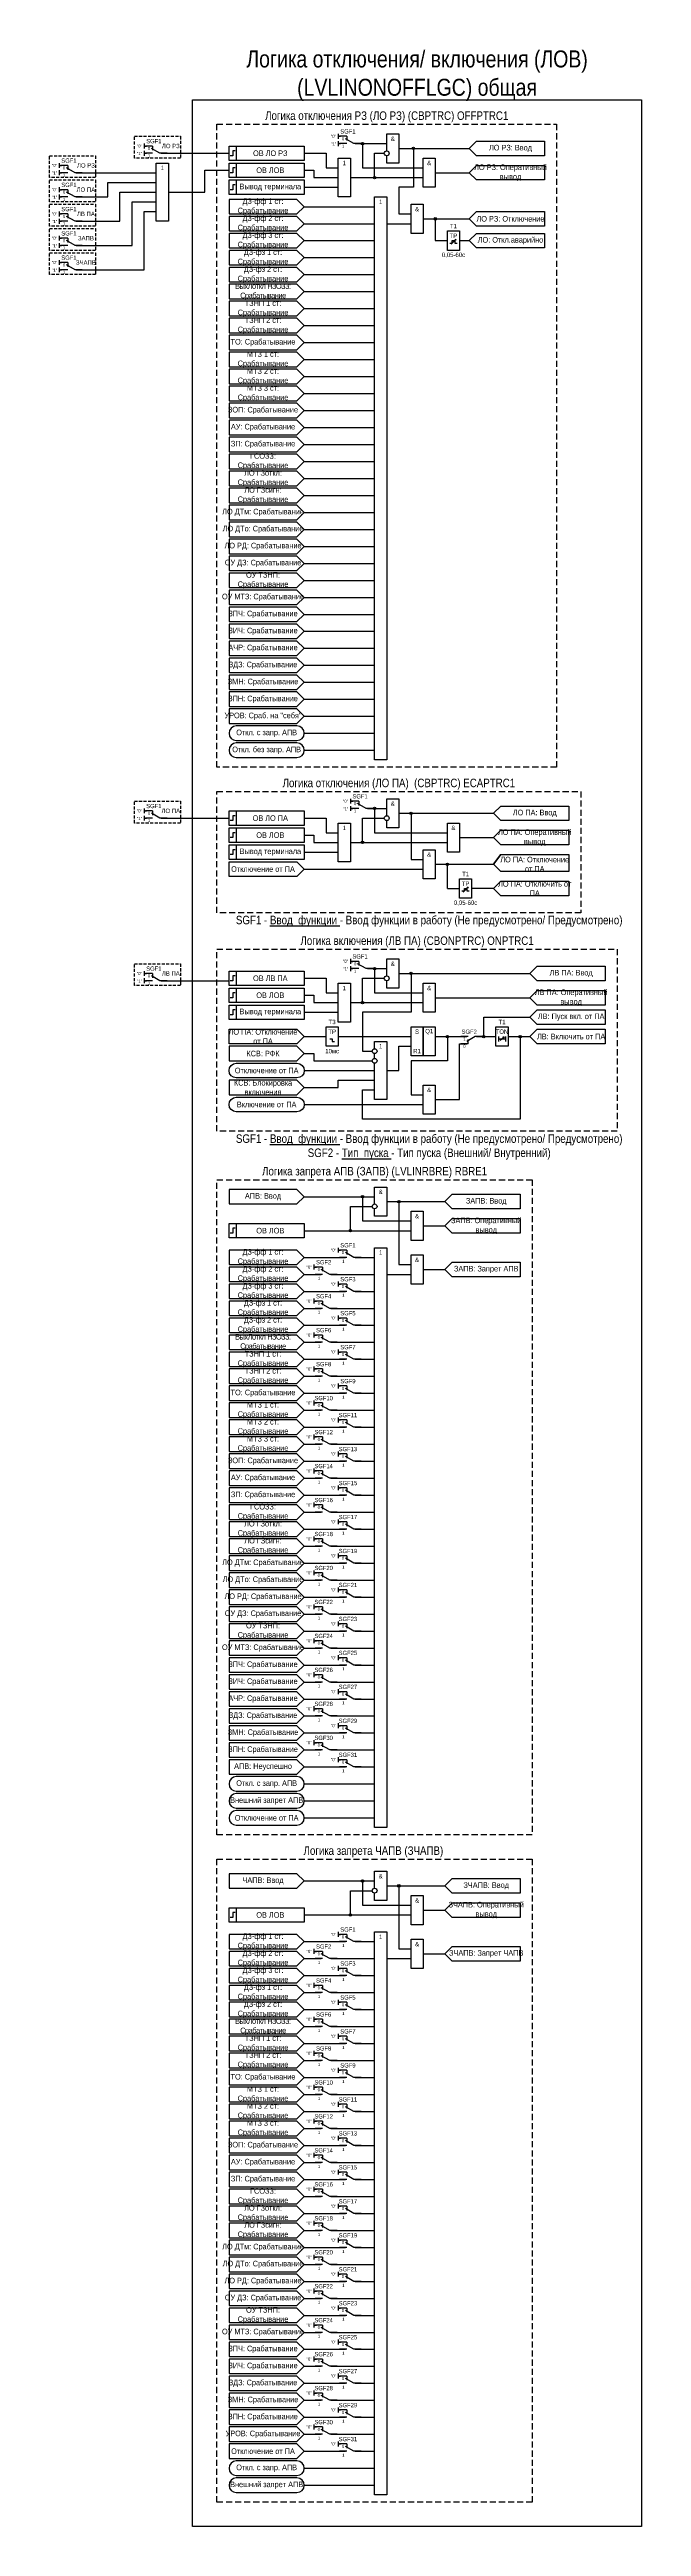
# Model space of a CAD drawing. Header units: millimetres. Extents: x -2568 to 301, y -166 to 1021.
# Drawn here: x -2568 to -2324, y 0 to 1021 of the extents above; entities that cross this region are included whole.
import ezdxf
from ezdxf.enums import TextEntityAlignment as Align

# ---------------------------------------------------------------- set-up
doc = ezdxf.new("R2010")
doc.units = ezdxf.units.MM
doc.linetypes.add('штриховая2', pattern=[0.375, 0.25, -0.125])
doc.layers.add('TEXT', color=7, linetype='Continuous', lineweight=25)
doc.layers.add('Основная', color=7, linetype='Continuous')
doc.styles.add('2.5_Gost_RD', font='ARIALN.TTF', dxfattribs={"height": 2.5})
doc.styles.add('3.5_Gost_RD', font='ARIALN.TTF', dxfattribs={"height": 3.5})
doc.styles.add('Вывод', font='ARIALN.TTF', dxfattribs={"height": 2.5})
doc.styles.add('Компонент', font='ARIALN.TTF', dxfattribs={"height": 3.5})

# ---------------------------------------------------------------- blocks, each defined once
blk = doc.blocks.new('Точка')
at = {"ltscale": 100}
h = blk.add_hatch(color=256, dxfattribs=at)
h.dxf.hatch_style = 1
edge = h.paths.add_edge_path()
edge.add_arc((0, 0), 0.5, 0, 360)
blk.add_circle((0, 0), 0.5, dxfattribs=at)
blk = doc.blocks.new('*U958')
at = {"layer": 'Основная', "color": 0}
blk.add_line((0, 0), (7, 4), dxfattribs=at)
at = {"layer": 'Основная', "ltscale": 0.35}
blk.add_line((6, 6), (6, 2.5), dxfattribs=at)
blk = doc.blocks.new('*U985')
at = {"layer": 'Основная', "color": 0}
for p, q in [((-3, 6), (-9, 6)), ((-3, 0), (-9, 0)), ((9, 0), (3, 0))]:
    blk.add_line(p, q, dxfattribs=at)
at = {"layer": 'Основная', "ltscale": 0.25, "xscale": -1}
blk.add_blockref('*U958', (3, 0), dxfattribs=at)
at = {"layer": 'Основная'}
for tag, height, style, p in [('В1', 2.5, 'Вывод', (-14, 6)), ('В2', 2.5, 'Вывод', (-6, 4)), ('ОУ', 3.5, 'Компонент', (-2, 10)), ('В3', 2.5, 'Вывод', (-6, -2))]:
    blk.add_attdef(tag, text='', height=height, dxfattribs=dict(at, style=style)).set_placement(p, align=Align.MIDDLE_CENTER)
blk = doc.blocks.new('*U993')
at = {"layer": 'Основная', "color": 0}
for p, q in [((-3, 6), (-9, 6)), ((-3, 0), (-9, 0)), ((9, 0), (3, 0))]:
    blk.add_line(p, q, dxfattribs=at)
at = {"layer": 'Основная', "ltscale": 0.25, "xscale": -1}
blk.add_blockref('*U958', (3, 0), dxfattribs=at)
at = {"layer": 'Основная'}
for tag, height, style, p in [('В1', 2.5, 'Вывод', (-14, 6)), ('В2', 2.5, 'Вывод', (-6, 4)), ('В3', 2.5, 'Вывод', (-6, 4)), ('ОУ', 3.5, 'Компонент', (-2, 10))]:
    blk.add_attdef(tag, text='', height=height, dxfattribs=dict(at, style=style)).set_placement(p, align=Align.MIDDLE_CENTER)
blk = doc.blocks.new('*U1035')
at = {"layer": 'Основная', "color": 0}
for p, q in [((-3, 6), (-9, 6)), ((-3, 0), (-9, 0)), ((9, 0), (3, 0))]:
    blk.add_line(p, q, dxfattribs=at)
at = {"layer": 'Основная', "ltscale": 0.25, "xscale": -1}
blk.add_blockref('*U958', (3, 0), dxfattribs=at)
at = {"layer": 'Основная'}
for tag, height, style, p in [('В1', 2.5, 'Вывод', (-14, 6)), ('В2', 2.5, 'Вывод', (-6, 8)), ('В3', 2.5, 'Вывод', (-6, 2)), ('ОУ', 3.5, 'Компонент', (-2, -4))]:
    blk.add_attdef(tag, text='', height=height, dxfattribs=dict(at, style=style)).set_placement(p, align=Align.MIDDLE_CENTER)

msp = doc.modelspace()

# ---------------------------------------------------------------- linework, layer by layer
at = {"color": 6, "ltscale": 100}
for p, q in [((-2529, 982), (-2529, 980)), ((-2529, 981), (-2528, 981)), ((-2564, 974), (-2564, 972)), ((-2564, 973), (-2563, 973)), ((-2564, 971), (-2564, 969)), ((-2564, 970), (-2563, 970)), ((-2529, 979), (-2529, 977)), ((-2529, 978), (-2528, 978)), ((-2564, 964), (-2564, 962)), ((-2564, 963), (-2563, 963)), ((-2564, 961), (-2564, 959)), ((-2564, 960), (-2563, 960)), ((-2564, 954), (-2564, 952)), ((-2564, 953), (-2563, 953)), ((-2564, 951), (-2564, 949)), ((-2564, 950), (-2563, 950)), ((-2564, 944), (-2564, 942)), ((-2564, 943), (-2563, 943)), ((-2564, 941), (-2564, 939)), ((-2564, 940), (-2563, 940)), ((-2564, 934), (-2564, 932)), ((-2564, 933), (-2563, 933)), ((-2564, 931), (-2564, 929)), ((-2564, 930), (-2563, 930)), ((-2529, 708), (-2529, 706)), ((-2529, 707), (-2528, 707)), ((-2529, 705), (-2529, 703)), ((-2529, 704), (-2528, 704)), ((-2529, 641), (-2529, 639)), ((-2529, 640), (-2528, 640)), ((-2529, 638), (-2529, 636)), ((-2529, 637), (-2528, 637))]:
    msp.add_line(p, q, dxfattribs=at)
at = {"ltscale": 100}
for p, q in [((-2449, 986), (-2449, 984)), ((-2449, 985), (-2448, 985)), ((-2449, 983), (-2449, 981)), ((-2449, 982), (-2448, 982)), ((-2392, 954), (-2395, 951)), ((-2395, 951), (-2392, 948)), ((-2429, 949), (-2419, 949)), ((-2402.5, 940.5), (-2400.5, 942.5)), ((-2400.5, 942.5), (-2401, 942.2)), ((-2400.5, 942.5), (-2400.7, 942)), ((-2444, 712), (-2444, 710)), ((-2444, 711), (-2443, 711)), ((-2444, 709), (-2444, 707)), ((-2444, 708), (-2443, 708)), ((-2404, 675), (-2404, 685)), ((-2382, 689), (-2385, 685)), ((-2385, 685), (-2382, 682)), ((-2404, 675), (-2399, 675)), ((-2397.5, 673.5), (-2395.5, 675.5)), ((-2395.5, 675.5), (-2396, 675.2)), ((-2395.5, 675.5), (-2395.7, 675)), ((-2385, 675), (-2394, 675)), ((-2382, 678), (-2385, 675)), ((-2385, 675), (-2382, 672)), ((-2444, 646), (-2444, 644)), ((-2444, 645), (-2443, 645)), ((-2444, 643), (-2444, 641)), ((-2444, 642), (-2443, 642)), ((-2382.3, 612.5), (-2380.6, 613.9)), ((-2380.6, 613.9), (-2381.1, 613.7)), ((-2380.6, 613.9), (-2380.9, 613.5)), ((-2449, 527), (-2449, 525)), ((-2449, 526), (-2448, 526)), ((-2459, 520), (-2459, 518)), ((-2459, 519), (-2458, 519)), ((-2449, 513), (-2449, 511)), ((-2449, 512), (-2448, 512)), ((-2429, 516), (-2419, 516)), ((-2459, 506), (-2459, 504)), ((-2459, 505), (-2458, 505)), ((-2459, 492), (-2459, 490)), ((-2459, 491), (-2458, 491)), ((-2449, 499), (-2449, 497)), ((-2449, 498), (-2448, 498)), ((-2449, 485), (-2449, 483)), ((-2449, 484), (-2448, 484)), ((-2459, 478), (-2459, 476)), ((-2459, 477), (-2458, 477)), ((-2449, 471), (-2449, 469)), ((-2449, 470), (-2448, 470)), ((-2459, 464), (-2459, 462)), ((-2459, 463), (-2458, 463)), ((-2459, 450), (-2459, 448)), ((-2449, 457), (-2449, 455)), ((-2449, 456), (-2448, 456)), ((-2459, 449), (-2458, 449)), ((-2449, 443), (-2449, 441)), ((-2449, 442), (-2448, 442)), ((-2459, 436), (-2459, 434)), ((-2459, 435), (-2458, 435)), ((-2449, 429), (-2449, 427)), ((-2459, 422), (-2459, 420)), ((-2459, 421), (-2458, 421)), ((-2449, 428), (-2448, 428)), ((-2449, 415), (-2449, 413)), ((-2449, 414), (-2448, 414)), ((-2459, 408), (-2459, 406)), ((-2459, 407), (-2458, 407)), ((-2449, 401), (-2449, 399)), ((-2449, 400), (-2448, 400)), ((-2459, 394), (-2459, 392)), ((-2459, 393), (-2458, 393)), ((-2459, 380), (-2459, 378)), ((-2459, 379), (-2458, 379)), ((-2449, 387), (-2449, 385)), ((-2449, 386), (-2448, 386)), ((-2449, 373), (-2449, 371)), ((-2449, 372), (-2448, 372)), ((-2459, 366), (-2459, 364)), ((-2459, 365), (-2458, 365)), ((-2449, 359), (-2449, 357)), ((-2449, 358), (-2448, 358)), ((-2459, 352), (-2459, 350)), ((-2459, 351), (-2458, 351)), ((-2459, 338), (-2459, 336)), ((-2459, 337), (-2458, 337)), ((-2449, 345), (-2449, 343)), ((-2449, 344), (-2448, 344)), ((-2449, 331), (-2449, 329)), ((-2449, 330), (-2448, 330)), ((-2459, 324), (-2459, 322)), ((-2459, 323), (-2458, 323)), ((-2449, 317), (-2449, 315)), ((-2449, 316), (-2448, 316)), ((-2449, 245), (-2449, 243)), ((-2459, 238), (-2459, 236)), ((-2459, 237), (-2458, 237)), ((-2449, 244), (-2448, 244)), ((-2449, 231), (-2449, 229)), ((-2449, 230), (-2448, 230)), ((-2459, 224), (-2459, 222)), ((-2459, 223), (-2458, 223)), ((-2449, 217), (-2449, 215)), ((-2449, 216), (-2448, 216)), ((-2459, 210), (-2459, 208)), ((-2459, 209), (-2458, 209)), ((-2459, 196), (-2459, 194)), ((-2459, 195), (-2458, 195)), ((-2449, 203), (-2449, 201)), ((-2449, 202), (-2448, 202)), ((-2449, 189), (-2449, 187)), ((-2449, 188), (-2448, 188)), ((-2459, 182), (-2459, 180)), ((-2459, 181), (-2458, 181)), ((-2449, 175), (-2449, 173)), ((-2449, 174), (-2448, 174)), ((-2459, 168), (-2459, 166)), ((-2459, 167), (-2458, 167)), ((-2459, 154), (-2459, 152)), ((-2449, 161), (-2449, 159)), ((-2449, 160), (-2448, 160)), ((-2459, 153), (-2458, 153)), ((-2449, 147), (-2449, 145)), ((-2449, 146), (-2448, 146)), ((-2459, 140), (-2459, 138)), ((-2459, 139), (-2458, 139)), ((-2449, 133), (-2449, 131)), ((-2459, 126), (-2459, 124)), ((-2459, 125), (-2458, 125)), ((-2449, 132), (-2448, 132)), ((-2449, 119), (-2449, 117)), ((-2449, 118), (-2448, 118)), ((-2459, 112), (-2459, 110)), ((-2459, 111), (-2458, 111)), ((-2449, 105), (-2449, 103)), ((-2449, 104), (-2448, 104)), ((-2459, 98), (-2459, 96)), ((-2459, 97), (-2458, 97)), ((-2459, 84), (-2459, 82)), ((-2459, 83), (-2458, 83)), ((-2449, 91), (-2449, 89)), ((-2449, 90), (-2448, 90)), ((-2449, 77), (-2449, 75)), ((-2449, 76), (-2448, 76)), ((-2459, 70), (-2459, 68)), ((-2459, 69), (-2458, 69)), ((-2449, 63), (-2449, 61)), ((-2449, 62), (-2448, 62)), ((-2459, 56), (-2459, 54)), ((-2459, 55), (-2458, 55)), ((-2459, 42), (-2459, 40)), ((-2459, 41), (-2458, 41)), ((-2449, 49), (-2449, 47)), ((-2449, 48), (-2448, 48)), ((-2449, 35), (-2449, 33)), ((-2449, 34), (-2448, 34))]:
    msp.add_line(p, q, dxfattribs=at)
at = {"color": 3, "ltscale": 100}
msp.add_lwpolyline([(-2509, 1000), (-2324, 1000), (-2324, 0), (-2509, 0)], close=True, dxfattribs=at)
at = {"color": 6, "linetype": 'штриховая2', "ltscale": 5}
for points in [[(-2533, 985), (-2514, 985), (-2514, 976), (-2533, 976)], [(-2568, 977), (-2549, 977), (-2549, 968), (-2568, 968)], [(-2568, 967), (-2549, 967), (-2549, 958), (-2568, 958)], [(-2568, 957), (-2549, 957), (-2549, 948), (-2568, 948)], [(-2568, 947), (-2549, 947), (-2549, 938), (-2568, 938)], [(-2568, 937), (-2549, 937), (-2549, 928), (-2568, 928)], [(-2533, 711), (-2514, 711), (-2514, 702), (-2533, 702)], [(-2533, 644), (-2514, 644), (-2514, 635), (-2533, 635)]]:
    msp.add_lwpolyline(points, close=True, dxfattribs=at)
at = {"linetype": 'штриховая2', "ltscale": 10}
for points in [[(-2499, 990), (-2359, 990), (-2359, 725), (-2499, 725)], [(-2499, 715), (-2349, 715), (-2349, 665), (-2499, 665)], [(-2499, 650), (-2334, 650), (-2334, 575), (-2499, 575)], [(-2499, 555), (-2369, 555), (-2369, 285), (-2499, 285)], [(-2499, 275), (-2369, 275), (-2369, 10), (-2499, 10)]]:
    msp.add_lwpolyline(points, close=True, dxfattribs=at)
at = {"ltscale": 100}
for points in [[(-2494, 981), (-2463, 981), (-2463, 975), (-2494, 975)], [(-2494, 981), (-2491, 981), (-2491, 975), (-2494, 975)], [(-2494, 974), (-2491, 974), (-2491, 968), (-2494, 968)], [(-2494, 974), (-2463, 974), (-2463, 968), (-2494, 968)], [(-2449, 976), (-2444, 976), (-2444, 960), (-2449, 960)], [(-2414, 976), (-2409, 976), (-2409, 964), (-2414, 964)], [(-2494, 967), (-2491, 967), (-2491, 961), (-2494, 961)], [(-2494, 967), (-2463, 967), (-2463, 961), (-2494, 961)], [(-2419, 957), (-2414, 957), (-2414, 945), (-2419, 945)], [(-2404, 946), (-2399, 946), (-2399, 938), (-2404, 938)], [(-2494, 707), (-2463, 707), (-2463, 701), (-2494, 701)], [(-2494, 707), (-2491, 707), (-2491, 701), (-2494, 701)], [(-2494, 700), (-2491, 700), (-2491, 694), (-2494, 694)], [(-2494, 700), (-2463, 700), (-2463, 694), (-2494, 694)], [(-2449, 702), (-2444, 702), (-2444, 686), (-2449, 686)], [(-2404, 702), (-2399, 702), (-2399, 690), (-2404, 690)], [(-2494, 693), (-2491, 693), (-2491, 687), (-2494, 687)], [(-2494, 693), (-2463, 693), (-2463, 687), (-2494, 687)], [(-2414, 691), (-2409, 691), (-2409, 679), (-2414, 679)], [(-2399, 679), (-2394, 679), (-2394, 671), (-2399, 671)], [(-2494, 641), (-2463, 641), (-2463, 635), (-2494, 635)], [(-2494, 641), (-2491, 641), (-2491, 635), (-2494, 635)], [(-2494, 634), (-2491, 634), (-2491, 628), (-2494, 628)], [(-2494, 634), (-2463, 634), (-2463, 628), (-2494, 628)], [(-2449, 636), (-2444, 636), (-2444, 620), (-2449, 620)], [(-2414, 636), (-2409, 636), (-2409, 624), (-2414, 624)], [(-2494, 627), (-2491, 627), (-2491, 621), (-2494, 621)], [(-2494, 627), (-2463, 627), (-2463, 621), (-2494, 621)], [(-2454, 618), (-2449, 618), (-2449, 610), (-2454, 610)], [(-2419, 618), (-2414, 618), (-2414, 606), (-2419, 606)], [(-2414, 618), (-2409, 618), (-2409, 606), (-2414, 606)], [(-2384, 618), (-2379, 618), (-2379, 610), (-2384, 610)], [(-2414, 594), (-2409, 594), (-2409, 582), (-2414, 582)], [(-2419, 542), (-2414, 542), (-2414, 530), (-2419, 530)], [(-2494, 537), (-2491, 537), (-2491, 531), (-2494, 531)], [(-2494, 537), (-2463, 537), (-2463, 531), (-2494, 531)], [(-2419, 524), (-2414, 524), (-2414, 512), (-2419, 512)], [(-2419, 260), (-2414, 260), (-2414, 248), (-2419, 248)], [(-2494, 255), (-2491, 255), (-2491, 249), (-2494, 249)], [(-2494, 255), (-2463, 255), (-2463, 249), (-2494, 249)], [(-2419, 242), (-2414, 242), (-2414, 230), (-2419, 230)]]:
    msp.add_lwpolyline(points, close=True, dxfattribs=at)
for points in [[(-2442, 982), (-2429, 982)], [(-2442, 982), (-2439, 982), (-2439, 972), (-2414, 972)], [(-2429, 979), (-2429, 986), (-2424, 986), (-2424, 974), (-2429, 974), (-2429, 977)], [(-2424, 980), (-2395, 980)], [(-2424, 980), (-2418, 980), (-2418, 964), (-2424, 964), (-2424, 953), (-2419, 953)], [(-2395, 980), (-2392, 983), (-2364, 983), (-2364, 977), (-2392, 977), (-2395, 980)], [(-2463, 978), (-2454, 978), (-2454, 972), (-2449, 972)], [(-2463, 971), (-2459, 971), (-2459, 968), (-2449, 968)], [(-2444, 968), (-2434, 968), (-2434, 978), (-2430, 978)], [(-2409, 970), (-2395, 970)], [(-2395, 970), (-2392, 973), (-2364, 973), (-2364, 967), (-2392, 967), (-2395, 970)], [(-2463, 964), (-2449, 964)], [(-2444, 968), (-2414, 968)], [(-2434, 914), (-2434, 960), (-2429, 960), (-2429, 728), (-2434, 728), (-2434, 914)], [(-2463, 956), (-2466, 959), (-2494, 959), (-2494, 953), (-2466, 953), (-2463, 956)], [(-2463, 949), (-2466, 952), (-2494, 952), (-2494, 946), (-2466, 946), (-2463, 949)], [(-2463, 956), (-2434, 956)], [(-2414, 951), (-2395, 951)], [(-2414, 951), (-2409, 951), (-2409, 942), (-2404, 942)], [(-2395, 951), (-2392, 954), (-2364, 954), (-2364, 948), (-2392, 948), (-2395, 951)], [(-2463, 942), (-2466, 945), (-2494, 945), (-2494, 939), (-2466, 939), (-2463, 942)], [(-2463, 949), (-2434, 949)], [(-2463, 942), (-2434, 942)], [(-2399, 942), (-2395, 942)], [(-2395, 942), (-2392, 945), (-2364, 945), (-2364, 939), (-2392, 939), (-2395, 942)], [(-2463, 935), (-2466, 938), (-2494, 938), (-2494, 932), (-2466, 932), (-2463, 935)], [(-2463, 928), (-2466, 931), (-2494, 931), (-2494, 925), (-2466, 925), (-2463, 928)], [(-2463, 935), (-2434, 935)], [(-2463, 921), (-2466, 924), (-2494, 924), (-2494, 918), (-2466, 918), (-2463, 921)], [(-2463, 928), (-2434, 928)], [(-2463, 921), (-2434, 921)], [(-2463, 914), (-2466, 917), (-2494, 917), (-2494, 911), (-2466, 911), (-2463, 914)], [(-2463, 907), (-2466, 910), (-2494, 910), (-2494, 904), (-2466, 904), (-2463, 907)], [(-2463, 914), (-2434, 914)], [(-2463, 900), (-2466, 903), (-2494, 903), (-2494, 897), (-2466, 897), (-2463, 900)], [(-2463, 907), (-2434, 907)], [(-2463, 900), (-2434, 900)], [(-2463, 893), (-2466, 896), (-2494, 896), (-2494, 890), (-2466, 890), (-2463, 893)], [(-2463, 886), (-2466, 889), (-2494, 889), (-2494, 883), (-2466, 883), (-2463, 886)], [(-2463, 893), (-2434, 893)], [(-2463, 879), (-2466, 882), (-2494, 882), (-2494, 876), (-2466, 876), (-2463, 879)], [(-2463, 886), (-2434, 886)], [(-2463, 879), (-2434, 879)], [(-2463, 872), (-2466, 875), (-2494, 875), (-2494, 869), (-2466, 869), (-2463, 872)], [(-2463, 865), (-2466, 868), (-2494, 868), (-2494, 862), (-2466, 862), (-2463, 865)], [(-2463, 872), (-2434, 872)], [(-2463, 858), (-2466, 861), (-2494, 861), (-2494, 855), (-2466, 855), (-2463, 858)], [(-2463, 865), (-2434, 865)], [(-2463, 858), (-2434, 858)], [(-2463, 851), (-2466, 854), (-2494, 854), (-2494, 848), (-2466, 848), (-2463, 851)], [(-2463, 851), (-2434, 851)], [(-2463, 844), (-2466, 847), (-2494, 847), (-2494, 841), (-2466, 841), (-2463, 844)], [(-2463, 837), (-2466, 840), (-2494, 840), (-2494, 834), (-2466, 834), (-2463, 837)], [(-2463, 844), (-2434, 844)], [(-2463, 830), (-2466, 833), (-2494, 833), (-2494, 827), (-2466, 827), (-2463, 830)], [(-2463, 837), (-2434, 837)], [(-2463, 830), (-2434, 830)], [(-2463, 823), (-2466, 826), (-2494, 826), (-2494, 820), (-2466, 820), (-2463, 823)], [(-2463, 816), (-2466, 819), (-2494, 819), (-2494, 813), (-2466, 813), (-2463, 816)], [(-2463, 823), (-2434, 823)], [(-2463, 809), (-2466, 812), (-2494, 812), (-2494, 806), (-2466, 806), (-2463, 809)], [(-2463, 816), (-2434, 816)], [(-2463, 809), (-2434, 809)], [(-2463, 802), (-2466, 805), (-2494, 805), (-2494, 799), (-2466, 799), (-2463, 802)], [(-2463, 795), (-2466, 798), (-2494, 798), (-2494, 792), (-2466, 792), (-2463, 795)], [(-2463, 802), (-2434, 802)], [(-2463, 788), (-2466, 791), (-2494, 791), (-2494, 785), (-2466, 785), (-2463, 788)], [(-2463, 795), (-2434, 795)], [(-2463, 788), (-2434, 788)], [(-2463, 781), (-2466, 784), (-2494, 784), (-2494, 778), (-2466, 778), (-2463, 781)], [(-2463, 774), (-2466, 777), (-2494, 777), (-2494, 771), (-2466, 771), (-2463, 774)], [(-2463, 781), (-2434, 781)], [(-2463, 767), (-2466, 770), (-2494, 770), (-2494, 764), (-2466, 764), (-2463, 767)], [(-2463, 774), (-2434, 774)], [(-2463, 767), (-2434, 767)], [(-2463, 760), (-2466, 763), (-2494, 763), (-2494, 757), (-2466, 757), (-2463, 760)], [(-2463, 753), (-2466, 756), (-2494, 756), (-2494, 750), (-2466, 750), (-2463, 753)], [(-2463, 760), (-2434, 760)], [(-2463, 746), (-2466, 749), (-2494, 749), (-2494, 743), (-2466, 743), (-2463, 746)], [(-2463, 753), (-2434, 753)], [(-2463, 746), (-2434, 746)], [(-2463, 739), (-2434, 739)], [(-2463, 732), (-2434, 732)], [(-2437, 708), (-2429, 708)], [(-2437, 708), (-2434, 708), (-2434, 698), (-2404, 698)], [(-2429, 705), (-2429, 712), (-2424, 712), (-2424, 700), (-2429, 700), (-2429, 703)], [(-2424, 706), (-2385, 706)], [(-2424, 706), (-2419, 706), (-2419, 687), (-2414, 687)], [(-2385, 706), (-2382, 709), (-2354, 709), (-2354, 703), (-2382, 703), (-2385, 706)], [(-2463, 704), (-2454, 704), (-2454, 698), (-2449, 698)], [(-2463, 697), (-2459, 697), (-2459, 694), (-2449, 694)], [(-2444, 694), (-2439, 694), (-2439, 704), (-2430, 704)], [(-2399, 696), (-2385, 696)], [(-2385, 696), (-2382, 699), (-2354, 699), (-2354, 693), (-2382, 693), (-2385, 696)], [(-2494, 686), (-2466, 686), (-2463, 683), (-2466, 680), (-2494, 680), (-2494, 686)], [(-2463, 690), (-2449, 690)], [(-2444, 694), (-2404, 694)], [(-2409, 685), (-2385, 685)], [(-2385, 685), (-2382, 689), (-2354, 689), (-2354, 682), (-2382, 682), (-2385, 685)], [(-2463, 683), (-2414, 683)], [(-2385, 675), (-2382, 678), (-2354, 678), (-2354, 672), (-2382, 672), (-2385, 675)], [(-2429, 639), (-2429, 646), (-2424, 646), (-2424, 634), (-2429, 634), (-2429, 637)], [(-2463, 638), (-2454, 638), (-2454, 632), (-2449, 632)], [(-2444, 628), (-2439, 628), (-2439, 638), (-2430, 638)], [(-2424, 640), (-2419, 640), (-2419, 624), (-2439, 624), (-2439, 608), (-2435, 608)], [(-2437, 642), (-2429, 642)], [(-2437, 642), (-2434, 642), (-2434, 632), (-2414, 632)], [(-2424, 640), (-2370, 640)], [(-2370, 640), (-2367, 643), (-2339, 643), (-2339, 637), (-2367, 637), (-2370, 640)], [(-2370, 630), (-2367, 633), (-2339, 633), (-2339, 627), (-2367, 627), (-2370, 630)], [(-2463, 631), (-2459, 631), (-2459, 628), (-2449, 628)], [(-2463, 624), (-2449, 624)], [(-2444, 628), (-2414, 628)], [(-2409, 630), (-2370, 630)], [(-2370, 622), (-2367, 625), (-2339, 625), (-2339, 619), (-2367, 619), (-2370, 622)], [(-2494, 617), (-2466, 617), (-2463, 614), (-2466, 611), (-2494, 611), (-2494, 617)], [(-2463, 614), (-2454, 614)], [(-2452.5, 613), (-2451.5, 613), (-2451.5, 612), (-2450.5, 612)], [(-2449, 614), (-2419, 614)], [(-2379, 614), (-2374, 614), (-2374, 580), (-2439, 580), (-2439, 592), (-2434, 592)], [(-2409, 614), (-2404, 614), (-2404, 604), (-2419, 604), (-2419, 590), (-2414, 590)], [(-2409, 614), (-2396, 614)], [(-2392, 614), (-2389, 614), (-2389, 622), (-2370, 622)], [(-2392, 614), (-2384, 614)], [(-2383, 614), (-2383, 612)], [(-2383, 613), (-2380, 613)], [(-2380, 614), (-2380, 612)], [(-2379, 614), (-2370, 614)], [(-2370, 614), (-2367, 617), (-2339, 617), (-2339, 611), (-2367, 611), (-2370, 614)], [(-2463, 607), (-2466, 610), (-2494, 610), (-2494, 604), (-2466, 604), (-2463, 607)], [(-2463, 607), (-2459, 607), (-2459, 604), (-2435, 604)], [(-2434, 609), (-2434, 612), (-2429, 612), (-2429, 588), (-2434, 588), (-2434, 603)], [(-2434, 605), (-2434, 607)], [(-2429, 600), (-2424, 600), (-2424, 610), (-2419, 610)], [(-2409, 588), (-2399, 588), (-2399, 611), (-2396, 611)], [(-2463, 593), (-2466, 596), (-2494, 596), (-2494, 590), (-2466, 590), (-2463, 593)], [(-2463, 600), (-2434, 600)], [(-2463, 593), (-2449, 593), (-2449, 596), (-2434, 596)], [(-2463, 586), (-2414, 586)], [(-2434, 545), (-2434, 552), (-2429, 552), (-2429, 540), (-2434, 540), (-2434, 543)], [(-2463, 548), (-2466, 551), (-2494, 551), (-2494, 545), (-2466, 545), (-2463, 548)], [(-2463, 548), (-2434, 548)], [(-2463, 548), (-2439, 548), (-2439, 538), (-2419, 538)], [(-2463, 534), (-2444, 534), (-2444, 544), (-2435, 544)], [(-2429, 546), (-2405, 546)], [(-2429, 546), (-2424, 546), (-2424, 520), (-2419, 520)], [(-2405, 546), (-2402, 549), (-2374, 549), (-2374, 543), (-2402, 543), (-2405, 546)], [(-2463, 534), (-2419, 534)], [(-2414, 536), (-2405, 536)], [(-2405, 536), (-2402, 539), (-2374, 539), (-2374, 533), (-2402, 533), (-2405, 536)], [(-2463, 523), (-2466, 526), (-2494, 526), (-2494, 520), (-2466, 520), (-2463, 523)], [(-2463, 523), (-2446, 523)], [(-2442, 523), (-2434, 523)], [(-2434, 481), (-2434, 527), (-2429, 527), (-2429, 288), (-2434, 288), (-2434, 481)], [(-2405, 518), (-2402, 521), (-2374, 521), (-2374, 515), (-2402, 515), (-2405, 518)], [(-2463, 516), (-2466, 519), (-2494, 519), (-2494, 513), (-2466, 513), (-2463, 516)], [(-2463, 509), (-2466, 512), (-2494, 512), (-2494, 506), (-2466, 506), (-2463, 509)], [(-2463, 516), (-2456, 516)], [(-2452, 516), (-2434, 516)], [(-2414, 518), (-2405, 518)], [(-2463, 502), (-2466, 505), (-2494, 505), (-2494, 499), (-2466, 499), (-2463, 502)], [(-2463, 509), (-2446, 509)], [(-2463, 502), (-2456, 502)], [(-2452, 502), (-2434, 502)], [(-2442, 509), (-2434, 509)], [(-2463, 495), (-2466, 498), (-2494, 498), (-2494, 492), (-2466, 492), (-2463, 495)], [(-2463, 488), (-2466, 491), (-2494, 491), (-2494, 485), (-2466, 485), (-2463, 488)], [(-2463, 495), (-2446, 495)], [(-2442, 495), (-2434, 495)], [(-2463, 481), (-2466, 484), (-2494, 484), (-2494, 478), (-2466, 478), (-2463, 481)], [(-2463, 488), (-2456, 488)], [(-2463, 481), (-2446, 481)], [(-2452, 488), (-2434, 488)], [(-2442, 481), (-2434, 481)], [(-2463, 474), (-2466, 477), (-2494, 477), (-2494, 471), (-2466, 471), (-2463, 474)], [(-2463, 467), (-2466, 470), (-2494, 470), (-2494, 464), (-2466, 464), (-2463, 467)], [(-2463, 474), (-2456, 474)], [(-2452, 474), (-2434, 474)], [(-2463, 460), (-2466, 463), (-2494, 463), (-2494, 457), (-2466, 457), (-2463, 460)], [(-2463, 467), (-2446, 467)], [(-2463, 460), (-2456, 460)], [(-2452, 460), (-2434, 460)], [(-2442, 467), (-2434, 467)], [(-2463, 453), (-2466, 456), (-2494, 456), (-2494, 450), (-2466, 450), (-2463, 453)], [(-2463, 453), (-2446, 453)], [(-2442, 453), (-2434, 453)], [(-2463, 446), (-2466, 449), (-2494, 449), (-2494, 443), (-2466, 443), (-2463, 446)], [(-2463, 439), (-2466, 442), (-2494, 442), (-2494, 436), (-2466, 436), (-2463, 439)], [(-2463, 446), (-2456, 446)], [(-2463, 439), (-2446, 439)], [(-2452, 446), (-2434, 446)], [(-2442, 439), (-2434, 439)], [(-2463, 432), (-2466, 435), (-2494, 435), (-2494, 429), (-2466, 429), (-2463, 432)], [(-2463, 432), (-2456, 432)], [(-2452, 432), (-2434, 432)], [(-2463, 425), (-2466, 428), (-2494, 428), (-2494, 422), (-2466, 422), (-2463, 425)], [(-2463, 418), (-2466, 421), (-2494, 421), (-2494, 415), (-2466, 415), (-2463, 418)], [(-2463, 425), (-2446, 425)], [(-2442, 425), (-2434, 425)], [(-2463, 411), (-2466, 414), (-2494, 414), (-2494, 408), (-2466, 408), (-2463, 411)], [(-2463, 418), (-2456, 418)], [(-2463, 411), (-2446, 411)], [(-2452, 418), (-2434, 418)], [(-2442, 411), (-2434, 411)], [(-2463, 404), (-2466, 407), (-2494, 407), (-2494, 401), (-2466, 401), (-2463, 404)], [(-2463, 397), (-2466, 400), (-2494, 400), (-2494, 394), (-2466, 394), (-2463, 397)], [(-2463, 404), (-2456, 404)], [(-2452, 404), (-2434, 404)], [(-2463, 390), (-2466, 393), (-2494, 393), (-2494, 387), (-2466, 387), (-2463, 390)], [(-2463, 397), (-2446, 397)], [(-2463, 390), (-2456, 390)], [(-2452, 390), (-2434, 390)], [(-2442, 397), (-2434, 397)], [(-2463, 383), (-2466, 386), (-2494, 386), (-2494, 380), (-2466, 380), (-2463, 383)], [(-2463, 376), (-2466, 379), (-2494, 379), (-2494, 373), (-2466, 373), (-2463, 376)], [(-2463, 383), (-2446, 383)], [(-2442, 383), (-2434, 383)], [(-2463, 369), (-2466, 372), (-2494, 372), (-2494, 366), (-2466, 366), (-2463, 369)], [(-2463, 376), (-2456, 376)], [(-2463, 369), (-2446, 369)], [(-2452, 376), (-2434, 376)], [(-2442, 369), (-2434, 369)], [(-2463, 362), (-2466, 365), (-2494, 365), (-2494, 359), (-2466, 359), (-2463, 362)], [(-2463, 355), (-2466, 358), (-2494, 358), (-2494, 352), (-2466, 352), (-2463, 355)], [(-2463, 362), (-2456, 362)], [(-2452, 362), (-2434, 362)], [(-2463, 348), (-2466, 351), (-2494, 351), (-2494, 345), (-2466, 345), (-2463, 348)], [(-2463, 355), (-2446, 355)], [(-2463, 348), (-2456, 348)], [(-2452, 348), (-2434, 348)], [(-2442, 355), (-2434, 355)], [(-2463, 341), (-2466, 344), (-2494, 344), (-2494, 338), (-2466, 338), (-2463, 341)], [(-2463, 334), (-2466, 337), (-2494, 337), (-2494, 331), (-2466, 331), (-2463, 334)], [(-2463, 341), (-2446, 341)], [(-2442, 341), (-2434, 341)], [(-2463, 327), (-2466, 330), (-2494, 330), (-2494, 324), (-2466, 324), (-2463, 327)], [(-2463, 334), (-2456, 334)], [(-2463, 327), (-2446, 327)], [(-2452, 334), (-2434, 334)], [(-2442, 327), (-2434, 327)], [(-2463, 320), (-2466, 323), (-2494, 323), (-2494, 317), (-2466, 317), (-2463, 320)], [(-2463, 320), (-2456, 320)], [(-2452, 320), (-2434, 320)], [(-2463, 313), (-2466, 316), (-2494, 316), (-2494, 310), (-2466, 310), (-2463, 313)], [(-2463, 313), (-2446, 313)], [(-2442, 313), (-2434, 313)], [(-2463, 306), (-2434, 306)], [(-2463, 299), (-2434, 299)], [(-2463, 292), (-2434, 292)], [(-2463, 266), (-2466, 269), (-2494, 269), (-2494, 263), (-2466, 263), (-2463, 266)], [(-2463, 266), (-2434, 266)], [(-2463, 266), (-2439, 266), (-2439, 256), (-2419, 256)], [(-2434, 263), (-2434, 270), (-2429, 270), (-2429, 258), (-2434, 258), (-2434, 261)], [(-2405, 264), (-2402, 267), (-2374, 267), (-2374, 261), (-2402, 261), (-2405, 264)], [(-2463, 252), (-2444, 252), (-2444, 262), (-2435, 262)], [(-2429, 264), (-2405, 264)], [(-2429, 264), (-2424, 264), (-2424, 238), (-2419, 238)], [(-2405, 254), (-2402, 257), (-2374, 257), (-2374, 251), (-2402, 251), (-2405, 254)], [(-2463, 252), (-2419, 252)], [(-2434, 199), (-2434, 245), (-2429, 245), (-2429, 13), (-2434, 13), (-2434, 199)], [(-2414, 254), (-2405, 254)], [(-2463, 241), (-2466, 244), (-2494, 244), (-2494, 238), (-2466, 238), (-2463, 241)], [(-2463, 234), (-2466, 237), (-2494, 237), (-2494, 231), (-2466, 231), (-2463, 234)], [(-2463, 241), (-2446, 241)], [(-2442, 241), (-2434, 241)], [(-2414, 236), (-2405, 236)], [(-2405, 236), (-2402, 239), (-2374, 239), (-2374, 233), (-2402, 233), (-2405, 236)], [(-2463, 227), (-2466, 230), (-2494, 230), (-2494, 224), (-2466, 224), (-2463, 227)], [(-2463, 234), (-2456, 234)], [(-2463, 227), (-2446, 227)], [(-2452, 234), (-2434, 234)], [(-2442, 227), (-2434, 227)], [(-2429, 234), (-2419, 234)], [(-2463, 220), (-2466, 223), (-2494, 223), (-2494, 217), (-2466, 217), (-2463, 220)], [(-2463, 213), (-2466, 216), (-2494, 216), (-2494, 210), (-2466, 210), (-2463, 213)], [(-2463, 220), (-2456, 220)], [(-2452, 220), (-2434, 220)], [(-2463, 206), (-2466, 209), (-2494, 209), (-2494, 203), (-2466, 203), (-2463, 206)], [(-2463, 213), (-2446, 213)], [(-2463, 206), (-2456, 206)], [(-2452, 206), (-2434, 206)], [(-2442, 213), (-2434, 213)], [(-2463, 199), (-2466, 202), (-2494, 202), (-2494, 196), (-2466, 196), (-2463, 199)], [(-2463, 192), (-2466, 195), (-2494, 195), (-2494, 189), (-2466, 189), (-2463, 192)], [(-2463, 199), (-2446, 199)], [(-2442, 199), (-2434, 199)], [(-2463, 185), (-2466, 188), (-2494, 188), (-2494, 182), (-2466, 182), (-2463, 185)], [(-2463, 192), (-2456, 192)], [(-2463, 185), (-2446, 185)], [(-2452, 192), (-2434, 192)], [(-2442, 185), (-2434, 185)], [(-2463, 178), (-2466, 181), (-2494, 181), (-2494, 175), (-2466, 175), (-2463, 178)], [(-2463, 171), (-2466, 174), (-2494, 174), (-2494, 168), (-2466, 168), (-2463, 171)], [(-2463, 178), (-2456, 178)], [(-2452, 178), (-2434, 178)], [(-2463, 164), (-2466, 167), (-2494, 167), (-2494, 161), (-2466, 161), (-2463, 164)], [(-2463, 171), (-2446, 171)], [(-2463, 164), (-2456, 164)], [(-2452, 164), (-2434, 164)], [(-2442, 171), (-2434, 171)], [(-2463, 157), (-2466, 160), (-2494, 160), (-2494, 154), (-2466, 154), (-2463, 157)], [(-2463, 157), (-2446, 157)], [(-2442, 157), (-2434, 157)], [(-2463, 150), (-2466, 153), (-2494, 153), (-2494, 147), (-2466, 147), (-2463, 150)], [(-2463, 143), (-2466, 146), (-2494, 146), (-2494, 140), (-2466, 140), (-2463, 143)], [(-2463, 150), (-2456, 150)], [(-2463, 143), (-2446, 143)], [(-2452, 150), (-2434, 150)], [(-2442, 143), (-2434, 143)], [(-2463, 136), (-2466, 139), (-2494, 139), (-2494, 133), (-2466, 133), (-2463, 136)], [(-2463, 136), (-2456, 136)], [(-2452, 136), (-2434, 136)], [(-2463, 129), (-2466, 132), (-2494, 132), (-2494, 126), (-2466, 126), (-2463, 129)], [(-2463, 122), (-2466, 125), (-2494, 125), (-2494, 119), (-2466, 119), (-2463, 122)], [(-2463, 129), (-2446, 129)], [(-2442, 129), (-2434, 129)], [(-2463, 115), (-2466, 118), (-2494, 118), (-2494, 112), (-2466, 112), (-2463, 115)], [(-2463, 122), (-2456, 122)], [(-2463, 115), (-2446, 115)], [(-2452, 122), (-2434, 122)], [(-2442, 115), (-2434, 115)], [(-2463, 108), (-2466, 111), (-2494, 111), (-2494, 105), (-2466, 105), (-2463, 108)], [(-2463, 101), (-2466, 104), (-2494, 104), (-2494, 98), (-2466, 98), (-2463, 101)], [(-2463, 108), (-2456, 108)], [(-2452, 108), (-2434, 108)], [(-2463, 94), (-2466, 97), (-2494, 97), (-2494, 91), (-2466, 91), (-2463, 94)], [(-2463, 101), (-2446, 101)], [(-2463, 94), (-2456, 94)], [(-2452, 94), (-2434, 94)], [(-2442, 101), (-2434, 101)], [(-2463, 87), (-2466, 90), (-2494, 90), (-2494, 84), (-2466, 84), (-2463, 87)], [(-2463, 80), (-2466, 83), (-2494, 83), (-2494, 77), (-2466, 77), (-2463, 80)], [(-2463, 87), (-2446, 87)], [(-2442, 87), (-2434, 87)], [(-2463, 73), (-2466, 76), (-2494, 76), (-2494, 70), (-2466, 70), (-2463, 73)], [(-2463, 80), (-2456, 80)], [(-2463, 73), (-2446, 73)], [(-2452, 80), (-2434, 80)], [(-2442, 73), (-2434, 73)], [(-2463, 66), (-2466, 69), (-2494, 69), (-2494, 63), (-2466, 63), (-2463, 66)], [(-2463, 59), (-2466, 62), (-2494, 62), (-2494, 56), (-2466, 56), (-2463, 59)], [(-2463, 66), (-2456, 66)], [(-2452, 66), (-2434, 66)], [(-2463, 52), (-2466, 55), (-2494, 55), (-2494, 49), (-2466, 49), (-2463, 52)], [(-2463, 59), (-2446, 59)], [(-2463, 52), (-2456, 52)], [(-2452, 52), (-2434, 52)], [(-2442, 59), (-2434, 59)], [(-2463, 45), (-2466, 48), (-2494, 48), (-2494, 42), (-2466, 42), (-2463, 45)], [(-2463, 38), (-2466, 41), (-2494, 41), (-2494, 35), (-2466, 35), (-2463, 38)], [(-2463, 45), (-2446, 45)], [(-2442, 45), (-2434, 45)], [(-2463, 31), (-2466, 34), (-2494, 34), (-2494, 28), (-2466, 28), (-2463, 31)], [(-2463, 38), (-2456, 38)], [(-2463, 31), (-2446, 31)], [(-2463, 31), (-2446, 31)], [(-2452, 38), (-2434, 38)], [(-2442, 31), (-2434, 31)], [(-2442, 31), (-2434, 31)], [(-2463, 24), (-2434, 24)], [(-2463, 17), (-2434, 17)]]:
    msp.add_lwpolyline(points, dxfattribs=at)
at = {"color": 6, "ltscale": 100}
for points in [[(-2557, 970), (-2524, 970)], [(-2522, 978), (-2494, 978)], [(-2519, 962), (-2504, 962), (-2504, 971), (-2494, 971)], [(-2557, 960), (-2544, 960), (-2544, 966), (-2524, 966)], [(-2557, 950), (-2539, 950), (-2539, 962), (-2524, 962)], [(-2557, 940), (-2534, 940), (-2534, 958), (-2524, 958)], [(-2557, 930), (-2529, 930), (-2529, 954), (-2524, 954)], [(-2522, 704), (-2494, 704)], [(-2522, 637), (-2494, 637)]]:
    msp.add_lwpolyline(points, dxfattribs=at)
msp.add_lwpolyline([(-2524, 974), (-2519, 974), (-2519, 950), (-2524, 950)], close=True, dxfattribs=at)
at = {"lineweight": 30, "ltscale": 100}
for points in [[(-2491.5, 979), (-2492.5, 979), (-2492.5, 977), (-2493.5, 977)], [(-2491.5, 972), (-2492.5, 972), (-2492.5, 970), (-2493.5, 970)], [(-2491.5, 965), (-2492.5, 965), (-2492.5, 963), (-2493.5, 963)], [(-2491.5, 705), (-2492.5, 705), (-2492.5, 703), (-2493.5, 703)], [(-2491.5, 698), (-2492.5, 698), (-2492.5, 696), (-2493.5, 696)], [(-2491.5, 691), (-2492.5, 691), (-2492.5, 689), (-2493.5, 689)], [(-2491.5, 639), (-2492.5, 639), (-2492.5, 637), (-2493.5, 637)], [(-2491.5, 632), (-2492.5, 632), (-2492.5, 630), (-2493.5, 630)], [(-2491.5, 625), (-2492.5, 625), (-2492.5, 623), (-2493.5, 623)], [(-2491.5, 535), (-2492.5, 535), (-2492.5, 533), (-2493.5, 533)], [(-2491.5, 253), (-2492.5, 253), (-2492.5, 251), (-2493.5, 251)]]:
    msp.add_lwpolyline(points, dxfattribs=at)
at = {"color": 7, "ltscale": 100}
for points in [[(-2403, 941), (-2402, 941), (-2402, 942), (-2401, 942), (-2401, 941), (-2400, 941)], [(-2398, 674), (-2397, 674), (-2397, 675), (-2396, 675), (-2396, 674), (-2395, 674)]]:
    msp.add_lwpolyline(points, dxfattribs=at)
at = {"ltscale": 100}
for points in [[(-2491, 736), (-2466, 736, 1), (-2466, 742), (-2491, 742, 1)], [(-2491, 729), (-2466, 729, 1), (-2466, 735), (-2491, 735, 1)], [(-2491, 597, -1), (-2491, 603), (-2466, 603, -1), (-2466, 597)], [(-2491, 583, -1), (-2491, 589), (-2466, 589, -1), (-2466, 583)], [(-2491, 303), (-2466, 303, 1), (-2466, 309), (-2491, 309, 1)], [(-2491, 296), (-2466, 296, 1), (-2466, 302), (-2491, 302, 1)], [(-2491, 289), (-2466, 289, 1), (-2466, 295), (-2491, 295, 1)], [(-2491, 21), (-2466, 21, 1), (-2466, 27), (-2491, 27, 1)], [(-2491, 14), (-2466, 14, 1), (-2466, 20), (-2491, 20, 1)]]:
    msp.add_lwpolyline(points, format="xyb", close=True, dxfattribs=at)
for centre in [(-2429, 978), (-2429, 704), (-2429, 638), (-2434, 544), (-2434, 262)]:
    msp.add_circle(centre, 1)
for centre in [(-2434, 608), (-2434, 604)]:
    msp.add_circle(centre, 1, dxfattribs=at)

# ---------------------------------------------------------------- block references
for p in [(-2439, 982), (-2418, 980), (-2434, 968), (-2409, 951), (-2434, 708), (-2419, 706), (-2439, 694), (-2404, 685), (-2434, 642), (-2419, 640), (-2439, 628), (-2404, 614), (-2389, 614), (-2374, 614), (-2439, 548), (-2424, 546), (-2444, 534), (-2439, 266), (-2424, 264), (-2444, 252)]:
    msp.add_blockref('Точка', p, dxfattribs=at)
at = {"layer": 'Основная', "color": 6, "ltscale": 0.25, "xscale": 0.5, "yscale": 0.5, "zscale": 0.5}
for p in [(-2524, 978), (-2559, 970), (-2559, 960), (-2559, 950), (-2559, 940), (-2559, 930), (-2524, 704), (-2524, 637)]:
    msp.add_blockref('*U985', p, dxfattribs=at).add_auto_attribs({'ОУ': 'SGF1', 'В1': '"0"', 'В2': '0', 'В3': '1'})
at = {"layer": 'Основная', "ltscale": 0.25, "xscale": 0.5, "yscale": 0.5, "zscale": 0.5}
for p in [(-2444, 982), (-2439, 708), (-2439, 642)]:
    msp.add_blockref('*U985', p, dxfattribs=at).add_auto_attribs({'ОУ': 'SGF1', 'В1': '"0"', 'В2': '0', 'В3': '1'})
at = {"layer": 'Основная', "ltscale": 0.25}
ref = msp.add_blockref('*U1035', (-2394, 614), dxfattribs=dict(at, xscale=-0.5, yscale=0.5, zscale=0.5, rotation=180))
ref.add_attrib('ОУ', 'SGF2', dxfattribs={"height": 1.75, "style": 'Компонент'}).set_placement((-2395, 616), align=Align.MIDDLE_CENTER)
ref.add_attrib('В2', '0', dxfattribs={"height": 1.25, "style": 'Вывод'}).set_placement((-2397, 610), align=Align.MIDDLE_CENTER)
ref.add_attrib('В3', '1', dxfattribs={"height": 1.25, "style": 'Вывод'}).set_placement((-2397, 613), align=Align.MIDDLE_CENTER)
ref = msp.add_blockref('*U993', (-2454, 516), dxfattribs=dict(at, xscale=0.5, yscale=0.5, zscale=0.5))
ref.add_attrib('ОУ', 'SGF2', dxfattribs={"height": 1.75, "style": 'Компонент'}).set_placement((-2455, 521), align=Align.MIDDLE_CENTER)
ref.add_attrib('В1', '"0"', dxfattribs={"height": 1.25, "style": 'Вывод'}).set_placement((-2461, 519), align=Align.MIDDLE_CENTER)
ref.add_attrib('В2', '0', dxfattribs={"height": 1.25, "style": 'Вывод'}).set_placement((-2457, 518), align=Align.MIDDLE_CENTER)
ref = msp.add_blockref('*U993', (-2444, 523), dxfattribs=dict(at, xscale=0.5, yscale=0.5, zscale=0.5))
ref.add_attrib('ОУ', 'SGF1', dxfattribs={"height": 1.75, "style": 'Компонент'}).set_placement((-2445, 528), align=Align.MIDDLE_CENTER)
ref.add_attrib('В1', '"0"', dxfattribs={"height": 1.25, "style": 'Вывод'}).set_placement((-2451, 526), align=Align.MIDDLE_CENTER)
ref.add_attrib('В2', '0', dxfattribs={"height": 1.25, "style": 'Вывод'}).set_placement((-2447, 525), align=Align.MIDDLE_CENTER)
ref = msp.add_blockref('*U993', (-2444, 509), dxfattribs=dict(at, xscale=0.5, yscale=0.5, zscale=0.5))
ref.add_attrib('ОУ', 'SGF3', dxfattribs={"height": 1.75, "style": 'Компонент'}).set_placement((-2445, 514), align=Align.MIDDLE_CENTER)
ref.add_attrib('В1', '"0"', dxfattribs={"height": 1.25, "style": 'Вывод'}).set_placement((-2451, 512), align=Align.MIDDLE_CENTER)
ref.add_attrib('В2', '0', dxfattribs={"height": 1.25, "style": 'Вывод'}).set_placement((-2447, 511), align=Align.MIDDLE_CENTER)
ref = msp.add_blockref('*U993', (-2454, 502), dxfattribs=dict(at, xscale=0.5, yscale=0.5, zscale=0.5))
ref.add_attrib('ОУ', 'SGF4', dxfattribs={"height": 1.75, "style": 'Компонент'}).set_placement((-2455, 507), align=Align.MIDDLE_CENTER)
ref.add_attrib('В1', '"0"', dxfattribs={"height": 1.25, "style": 'Вывод'}).set_placement((-2461, 505), align=Align.MIDDLE_CENTER)
ref.add_attrib('В2', '0', dxfattribs={"height": 1.25, "style": 'Вывод'}).set_placement((-2457, 504), align=Align.MIDDLE_CENTER)
ref = msp.add_blockref('*U993', (-2444, 495), dxfattribs=dict(at, xscale=0.5, yscale=0.5, zscale=0.5))
ref.add_attrib('ОУ', 'SGF5', dxfattribs={"height": 1.75, "style": 'Компонент'}).set_placement((-2445, 500), align=Align.MIDDLE_CENTER)
ref.add_attrib('В1', '"0"', dxfattribs={"height": 1.25, "style": 'Вывод'}).set_placement((-2451, 498), align=Align.MIDDLE_CENTER)
ref.add_attrib('В2', '0', dxfattribs={"height": 1.25, "style": 'Вывод'}).set_placement((-2447, 497), align=Align.MIDDLE_CENTER)
ref = msp.add_blockref('*U993', (-2454, 488), dxfattribs=dict(at, xscale=0.5, yscale=0.5, zscale=0.5))
ref.add_attrib('ОУ', 'SGF6', dxfattribs={"height": 1.75, "style": 'Компонент'}).set_placement((-2455, 493), align=Align.MIDDLE_CENTER)
ref.add_attrib('В1', '"0"', dxfattribs={"height": 1.25, "style": 'Вывод'}).set_placement((-2461, 491), align=Align.MIDDLE_CENTER)
ref.add_attrib('В2', '0', dxfattribs={"height": 1.25, "style": 'Вывод'}).set_placement((-2457, 490), align=Align.MIDDLE_CENTER)
ref = msp.add_blockref('*U993', (-2454, 474), dxfattribs=dict(at, xscale=0.5, yscale=0.5, zscale=0.5))
ref.add_attrib('ОУ', 'SGF8', dxfattribs={"height": 1.75, "style": 'Компонент'}).set_placement((-2455, 479), align=Align.MIDDLE_CENTER)
ref.add_attrib('В1', '"0"', dxfattribs={"height": 1.25, "style": 'Вывод'}).set_placement((-2461, 477), align=Align.MIDDLE_CENTER)
ref.add_attrib('В2', '0', dxfattribs={"height": 1.25, "style": 'Вывод'}).set_placement((-2457, 476), align=Align.MIDDLE_CENTER)
ref = msp.add_blockref('*U993', (-2444, 481), dxfattribs=dict(at, xscale=0.5, yscale=0.5, zscale=0.5))
ref.add_attrib('ОУ', 'SGF7', dxfattribs={"height": 1.75, "style": 'Компонент'}).set_placement((-2445, 486), align=Align.MIDDLE_CENTER)
ref.add_attrib('В1', '"0"', dxfattribs={"height": 1.25, "style": 'Вывод'}).set_placement((-2451, 484), align=Align.MIDDLE_CENTER)
ref.add_attrib('В2', '0', dxfattribs={"height": 1.25, "style": 'Вывод'}).set_placement((-2447, 483), align=Align.MIDDLE_CENTER)
ref = msp.add_blockref('*U993', (-2444, 467), dxfattribs=dict(at, xscale=0.5, yscale=0.5, zscale=0.5))
ref.add_attrib('ОУ', 'SGF9', dxfattribs={"height": 1.75, "style": 'Компонент'}).set_placement((-2445, 472), align=Align.MIDDLE_CENTER)
ref.add_attrib('В1', '"0"', dxfattribs={"height": 1.25, "style": 'Вывод'}).set_placement((-2451, 470), align=Align.MIDDLE_CENTER)
ref.add_attrib('В2', '0', dxfattribs={"height": 1.25, "style": 'Вывод'}).set_placement((-2447, 469), align=Align.MIDDLE_CENTER)
ref = msp.add_blockref('*U993', (-2454, 460), dxfattribs=dict(at, xscale=0.5, yscale=0.5, zscale=0.5))
ref.add_attrib('ОУ', 'SGF10', dxfattribs={"height": 1.75, "style": 'Компонент'}).set_placement((-2455, 465), align=Align.MIDDLE_CENTER)
ref.add_attrib('В1', '"0"', dxfattribs={"height": 1.25, "style": 'Вывод'}).set_placement((-2461, 463), align=Align.MIDDLE_CENTER)
ref.add_attrib('В2', '0', dxfattribs={"height": 1.25, "style": 'Вывод'}).set_placement((-2457, 462), align=Align.MIDDLE_CENTER)
ref = msp.add_blockref('*U993', (-2454, 446), dxfattribs=dict(at, xscale=0.5, yscale=0.5, zscale=0.5))
ref.add_attrib('ОУ', 'SGF12', dxfattribs={"height": 1.75, "style": 'Компонент'}).set_placement((-2455, 451), align=Align.MIDDLE_CENTER)
ref.add_attrib('В1', '"0"', dxfattribs={"height": 1.25, "style": 'Вывод'}).set_placement((-2461, 449), align=Align.MIDDLE_CENTER)
ref.add_attrib('В2', '0', dxfattribs={"height": 1.25, "style": 'Вывод'}).set_placement((-2457, 448), align=Align.MIDDLE_CENTER)
ref = msp.add_blockref('*U993', (-2444, 453), dxfattribs=dict(at, xscale=0.5, yscale=0.5, zscale=0.5))
ref.add_attrib('ОУ', 'SGF11', dxfattribs={"height": 1.75, "style": 'Компонент'}).set_placement((-2445, 458), align=Align.MIDDLE_CENTER)
ref.add_attrib('В1', '"0"', dxfattribs={"height": 1.25, "style": 'Вывод'}).set_placement((-2451, 456), align=Align.MIDDLE_CENTER)
ref.add_attrib('В2', '0', dxfattribs={"height": 1.25, "style": 'Вывод'}).set_placement((-2447, 455), align=Align.MIDDLE_CENTER)
ref = msp.add_blockref('*U993', (-2444, 439), dxfattribs=dict(at, xscale=0.5, yscale=0.5, zscale=0.5))
ref.add_attrib('ОУ', 'SGF13', dxfattribs={"height": 1.75, "style": 'Компонент'}).set_placement((-2445, 444), align=Align.MIDDLE_CENTER)
ref.add_attrib('В1', '"0"', dxfattribs={"height": 1.25, "style": 'Вывод'}).set_placement((-2451, 442), align=Align.MIDDLE_CENTER)
ref.add_attrib('В2', '0', dxfattribs={"height": 1.25, "style": 'Вывод'}).set_placement((-2447, 441), align=Align.MIDDLE_CENTER)
ref = msp.add_blockref('*U993', (-2454, 432), dxfattribs=dict(at, xscale=0.5, yscale=0.5, zscale=0.5))
ref.add_attrib('ОУ', 'SGF14', dxfattribs={"height": 1.75, "style": 'Компонент'}).set_placement((-2455, 437), align=Align.MIDDLE_CENTER)
ref.add_attrib('В1', '"0"', dxfattribs={"height": 1.25, "style": 'Вывод'}).set_placement((-2461, 435), align=Align.MIDDLE_CENTER)
ref.add_attrib('В2', '0', dxfattribs={"height": 1.25, "style": 'Вывод'}).set_placement((-2457, 434), align=Align.MIDDLE_CENTER)
ref = msp.add_blockref('*U993', (-2444, 425), dxfattribs=dict(at, xscale=0.5, yscale=0.5, zscale=0.5))
ref.add_attrib('ОУ', 'SGF15', dxfattribs={"height": 1.75, "style": 'Компонент'}).set_placement((-2445, 430), align=Align.MIDDLE_CENTER)
ref.add_attrib('В1', '"0"', dxfattribs={"height": 1.25, "style": 'Вывод'}).set_placement((-2451, 428), align=Align.MIDDLE_CENTER)
ref.add_attrib('В2', '0', dxfattribs={"height": 1.25, "style": 'Вывод'}).set_placement((-2447, 427), align=Align.MIDDLE_CENTER)
ref = msp.add_blockref('*U993', (-2454, 418), dxfattribs=dict(at, xscale=0.5, yscale=0.5, zscale=0.5))
ref.add_attrib('ОУ', 'SGF16', dxfattribs={"height": 1.75, "style": 'Компонент'}).set_placement((-2455, 423), align=Align.MIDDLE_CENTER)
ref.add_attrib('В1', '"0"', dxfattribs={"height": 1.25, "style": 'Вывод'}).set_placement((-2461, 421), align=Align.MIDDLE_CENTER)
ref.add_attrib('В2', '0', dxfattribs={"height": 1.25, "style": 'Вывод'}).set_placement((-2457, 420), align=Align.MIDDLE_CENTER)
ref = msp.add_blockref('*U993', (-2454, 404), dxfattribs=dict(at, xscale=0.5, yscale=0.5, zscale=0.5))
ref.add_attrib('ОУ', 'SGF18', dxfattribs={"height": 1.75, "style": 'Компонент'}).set_placement((-2455, 409), align=Align.MIDDLE_CENTER)
ref.add_attrib('В1', '"0"', dxfattribs={"height": 1.25, "style": 'Вывод'}).set_placement((-2461, 407), align=Align.MIDDLE_CENTER)
ref.add_attrib('В2', '0', dxfattribs={"height": 1.25, "style": 'Вывод'}).set_placement((-2457, 406), align=Align.MIDDLE_CENTER)
ref = msp.add_blockref('*U993', (-2444, 411), dxfattribs=dict(at, xscale=0.5, yscale=0.5, zscale=0.5))
ref.add_attrib('ОУ', 'SGF17', dxfattribs={"height": 1.75, "style": 'Компонент'}).set_placement((-2445, 416), align=Align.MIDDLE_CENTER)
ref.add_attrib('В1', '"0"', dxfattribs={"height": 1.25, "style": 'Вывод'}).set_placement((-2451, 414), align=Align.MIDDLE_CENTER)
ref.add_attrib('В2', '0', dxfattribs={"height": 1.25, "style": 'Вывод'}).set_placement((-2447, 413), align=Align.MIDDLE_CENTER)
ref = msp.add_blockref('*U993', (-2444, 397), dxfattribs=dict(at, xscale=0.5, yscale=0.5, zscale=0.5))
ref.add_attrib('ОУ', 'SGF19', dxfattribs={"height": 1.75, "style": 'Компонент'}).set_placement((-2445, 402), align=Align.MIDDLE_CENTER)
ref.add_attrib('В1', '"0"', dxfattribs={"height": 1.25, "style": 'Вывод'}).set_placement((-2451, 400), align=Align.MIDDLE_CENTER)
ref.add_attrib('В2', '0', dxfattribs={"height": 1.25, "style": 'Вывод'}).set_placement((-2447, 399), align=Align.MIDDLE_CENTER)
ref = msp.add_blockref('*U993', (-2454, 390), dxfattribs=dict(at, xscale=0.5, yscale=0.5, zscale=0.5))
ref.add_attrib('ОУ', 'SGF20', dxfattribs={"height": 1.75, "style": 'Компонент'}).set_placement((-2455, 395), align=Align.MIDDLE_CENTER)
ref.add_attrib('В1', '"0"', dxfattribs={"height": 1.25, "style": 'Вывод'}).set_placement((-2461, 393), align=Align.MIDDLE_CENTER)
ref.add_attrib('В2', '0', dxfattribs={"height": 1.25, "style": 'Вывод'}).set_placement((-2457, 392), align=Align.MIDDLE_CENTER)
ref = msp.add_blockref('*U993', (-2444, 383), dxfattribs=dict(at, xscale=0.5, yscale=0.5, zscale=0.5))
ref.add_attrib('ОУ', 'SGF21', dxfattribs={"height": 1.75, "style": 'Компонент'}).set_placement((-2445, 388), align=Align.MIDDLE_CENTER)
ref.add_attrib('В1', '"0"', dxfattribs={"height": 1.25, "style": 'Вывод'}).set_placement((-2451, 386), align=Align.MIDDLE_CENTER)
ref.add_attrib('В2', '0', dxfattribs={"height": 1.25, "style": 'Вывод'}).set_placement((-2447, 385), align=Align.MIDDLE_CENTER)
ref = msp.add_blockref('*U993', (-2454, 376), dxfattribs=dict(at, xscale=0.5, yscale=0.5, zscale=0.5))
ref.add_attrib('ОУ', 'SGF22', dxfattribs={"height": 1.75, "style": 'Компонент'}).set_placement((-2455, 381), align=Align.MIDDLE_CENTER)
ref.add_attrib('В1', '"0"', dxfattribs={"height": 1.25, "style": 'Вывод'}).set_placement((-2461, 379), align=Align.MIDDLE_CENTER)
ref.add_attrib('В2', '0', dxfattribs={"height": 1.25, "style": 'Вывод'}).set_placement((-2457, 378), align=Align.MIDDLE_CENTER)
ref = msp.add_blockref('*U993', (-2454, 362), dxfattribs=dict(at, xscale=0.5, yscale=0.5, zscale=0.5))
ref.add_attrib('ОУ', 'SGF24', dxfattribs={"height": 1.75, "style": 'Компонент'}).set_placement((-2455, 367), align=Align.MIDDLE_CENTER)
ref.add_attrib('В1', '"0"', dxfattribs={"height": 1.25, "style": 'Вывод'}).set_placement((-2461, 365), align=Align.MIDDLE_CENTER)
ref.add_attrib('В2', '0', dxfattribs={"height": 1.25, "style": 'Вывод'}).set_placement((-2457, 364), align=Align.MIDDLE_CENTER)
ref = msp.add_blockref('*U993', (-2444, 369), dxfattribs=dict(at, xscale=0.5, yscale=0.5, zscale=0.5))
ref.add_attrib('ОУ', 'SGF23', dxfattribs={"height": 1.75, "style": 'Компонент'}).set_placement((-2445, 374), align=Align.MIDDLE_CENTER)
ref.add_attrib('В1', '"0"', dxfattribs={"height": 1.25, "style": 'Вывод'}).set_placement((-2451, 372), align=Align.MIDDLE_CENTER)
ref.add_attrib('В2', '0', dxfattribs={"height": 1.25, "style": 'Вывод'}).set_placement((-2447, 371), align=Align.MIDDLE_CENTER)
ref = msp.add_blockref('*U993', (-2444, 355), dxfattribs=dict(at, xscale=0.5, yscale=0.5, zscale=0.5))
ref.add_attrib('ОУ', 'SGF25', dxfattribs={"height": 1.75, "style": 'Компонент'}).set_placement((-2445, 360), align=Align.MIDDLE_CENTER)
ref.add_attrib('В1', '"0"', dxfattribs={"height": 1.25, "style": 'Вывод'}).set_placement((-2451, 358), align=Align.MIDDLE_CENTER)
ref.add_attrib('В2', '0', dxfattribs={"height": 1.25, "style": 'Вывод'}).set_placement((-2447, 357), align=Align.MIDDLE_CENTER)
ref = msp.add_blockref('*U993', (-2454, 348), dxfattribs=dict(at, xscale=0.5, yscale=0.5, zscale=0.5))
ref.add_attrib('ОУ', 'SGF26', dxfattribs={"height": 1.75, "style": 'Компонент'}).set_placement((-2455, 353), align=Align.MIDDLE_CENTER)
ref.add_attrib('В1', '"0"', dxfattribs={"height": 1.25, "style": 'Вывод'}).set_placement((-2461, 351), align=Align.MIDDLE_CENTER)
ref.add_attrib('В2', '0', dxfattribs={"height": 1.25, "style": 'Вывод'}).set_placement((-2457, 350), align=Align.MIDDLE_CENTER)
ref = msp.add_blockref('*U993', (-2454, 334), dxfattribs=dict(at, xscale=0.5, yscale=0.5, zscale=0.5))
ref.add_attrib('ОУ', 'SGF28', dxfattribs={"height": 1.75, "style": 'Компонент'}).set_placement((-2455, 339), align=Align.MIDDLE_CENTER)
ref.add_attrib('В1', '"0"', dxfattribs={"height": 1.25, "style": 'Вывод'}).set_placement((-2461, 337), align=Align.MIDDLE_CENTER)
ref.add_attrib('В2', '0', dxfattribs={"height": 1.25, "style": 'Вывод'}).set_placement((-2457, 336), align=Align.MIDDLE_CENTER)
ref = msp.add_blockref('*U993', (-2444, 341), dxfattribs=dict(at, xscale=0.5, yscale=0.5, zscale=0.5))
ref.add_attrib('ОУ', 'SGF27', dxfattribs={"height": 1.75, "style": 'Компонент'}).set_placement((-2445, 346), align=Align.MIDDLE_CENTER)
ref.add_attrib('В1', '"0"', dxfattribs={"height": 1.25, "style": 'Вывод'}).set_placement((-2451, 344), align=Align.MIDDLE_CENTER)
ref.add_attrib('В2', '0', dxfattribs={"height": 1.25, "style": 'Вывод'}).set_placement((-2447, 343), align=Align.MIDDLE_CENTER)
ref = msp.add_blockref('*U993', (-2444, 327), dxfattribs=dict(at, xscale=0.5, yscale=0.5, zscale=0.5))
ref.add_attrib('ОУ', 'SGF29', dxfattribs={"height": 1.75, "style": 'Компонент'}).set_placement((-2445, 332), align=Align.MIDDLE_CENTER)
ref.add_attrib('В1', '"0"', dxfattribs={"height": 1.25, "style": 'Вывод'}).set_placement((-2451, 330), align=Align.MIDDLE_CENTER)
ref.add_attrib('В2', '0', dxfattribs={"height": 1.25, "style": 'Вывод'}).set_placement((-2447, 329), align=Align.MIDDLE_CENTER)
ref = msp.add_blockref('*U993', (-2454, 320), dxfattribs=dict(at, xscale=0.5, yscale=0.5, zscale=0.5))
ref.add_attrib('ОУ', 'SGF30', dxfattribs={"height": 1.75, "style": 'Компонент'}).set_placement((-2455, 325), align=Align.MIDDLE_CENTER)
ref.add_attrib('В1', '"0"', dxfattribs={"height": 1.25, "style": 'Вывод'}).set_placement((-2461, 323), align=Align.MIDDLE_CENTER)
ref.add_attrib('В2', '0', dxfattribs={"height": 1.25, "style": 'Вывод'}).set_placement((-2457, 322), align=Align.MIDDLE_CENTER)
ref = msp.add_blockref('*U993', (-2444, 313), dxfattribs=dict(at, xscale=0.5, yscale=0.5, zscale=0.5))
ref.add_attrib('ОУ', 'SGF31', dxfattribs={"height": 1.75, "style": 'Компонент'}).set_placement((-2445, 318), align=Align.MIDDLE_CENTER)
ref.add_attrib('В1', '"0"', dxfattribs={"height": 1.25, "style": 'Вывод'}).set_placement((-2451, 316), align=Align.MIDDLE_CENTER)
ref.add_attrib('В2', '0', dxfattribs={"height": 1.25, "style": 'Вывод'}).set_placement((-2447, 315), align=Align.MIDDLE_CENTER)
ref = msp.add_blockref('*U993', (-2444, 241), dxfattribs=dict(at, xscale=0.5, yscale=0.5, zscale=0.5))
ref.add_attrib('ОУ', 'SGF1', dxfattribs={"height": 1.75, "style": 'Компонент'}).set_placement((-2445, 246), align=Align.MIDDLE_CENTER)
ref.add_attrib('В1', '"0"', dxfattribs={"height": 1.25, "style": 'Вывод'}).set_placement((-2451, 244), align=Align.MIDDLE_CENTER)
ref.add_attrib('В2', '0', dxfattribs={"height": 1.25, "style": 'Вывод'}).set_placement((-2447, 243), align=Align.MIDDLE_CENTER)
ref = msp.add_blockref('*U993', (-2454, 234), dxfattribs=dict(at, xscale=0.5, yscale=0.5, zscale=0.5))
ref.add_attrib('ОУ', 'SGF2', dxfattribs={"height": 1.75, "style": 'Компонент'}).set_placement((-2455, 239), align=Align.MIDDLE_CENTER)
ref.add_attrib('В1', '"0"', dxfattribs={"height": 1.25, "style": 'Вывод'}).set_placement((-2461, 237), align=Align.MIDDLE_CENTER)
ref.add_attrib('В2', '0', dxfattribs={"height": 1.25, "style": 'Вывод'}).set_placement((-2457, 236), align=Align.MIDDLE_CENTER)
ref = msp.add_blockref('*U993', (-2454, 220), dxfattribs=dict(at, xscale=0.5, yscale=0.5, zscale=0.5))
ref.add_attrib('ОУ', 'SGF4', dxfattribs={"height": 1.75, "style": 'Компонент'}).set_placement((-2455, 225), align=Align.MIDDLE_CENTER)
ref.add_attrib('В1', '"0"', dxfattribs={"height": 1.25, "style": 'Вывод'}).set_placement((-2461, 223), align=Align.MIDDLE_CENTER)
ref.add_attrib('В2', '0', dxfattribs={"height": 1.25, "style": 'Вывод'}).set_placement((-2457, 222), align=Align.MIDDLE_CENTER)
ref = msp.add_blockref('*U993', (-2444, 227), dxfattribs=dict(at, xscale=0.5, yscale=0.5, zscale=0.5))
ref.add_attrib('ОУ', 'SGF3', dxfattribs={"height": 1.75, "style": 'Компонент'}).set_placement((-2445, 232), align=Align.MIDDLE_CENTER)
ref.add_attrib('В1', '"0"', dxfattribs={"height": 1.25, "style": 'Вывод'}).set_placement((-2451, 230), align=Align.MIDDLE_CENTER)
ref.add_attrib('В2', '0', dxfattribs={"height": 1.25, "style": 'Вывод'}).set_placement((-2447, 229), align=Align.MIDDLE_CENTER)
ref = msp.add_blockref('*U993', (-2444, 213), dxfattribs=dict(at, xscale=0.5, yscale=0.5, zscale=0.5))
ref.add_attrib('ОУ', 'SGF5', dxfattribs={"height": 1.75, "style": 'Компонент'}).set_placement((-2445, 218), align=Align.MIDDLE_CENTER)
ref.add_attrib('В1', '"0"', dxfattribs={"height": 1.25, "style": 'Вывод'}).set_placement((-2451, 216), align=Align.MIDDLE_CENTER)
ref.add_attrib('В2', '0', dxfattribs={"height": 1.25, "style": 'Вывод'}).set_placement((-2447, 215), align=Align.MIDDLE_CENTER)
ref = msp.add_blockref('*U993', (-2454, 206), dxfattribs=dict(at, xscale=0.5, yscale=0.5, zscale=0.5))
ref.add_attrib('ОУ', 'SGF6', dxfattribs={"height": 1.75, "style": 'Компонент'}).set_placement((-2455, 211), align=Align.MIDDLE_CENTER)
ref.add_attrib('В1', '"0"', dxfattribs={"height": 1.25, "style": 'Вывод'}).set_placement((-2461, 209), align=Align.MIDDLE_CENTER)
ref.add_attrib('В2', '0', dxfattribs={"height": 1.25, "style": 'Вывод'}).set_placement((-2457, 208), align=Align.MIDDLE_CENTER)
ref = msp.add_blockref('*U993', (-2444, 199), dxfattribs=dict(at, xscale=0.5, yscale=0.5, zscale=0.5))
ref.add_attrib('ОУ', 'SGF7', dxfattribs={"height": 1.75, "style": 'Компонент'}).set_placement((-2445, 204), align=Align.MIDDLE_CENTER)
ref.add_attrib('В1', '"0"', dxfattribs={"height": 1.25, "style": 'Вывод'}).set_placement((-2451, 202), align=Align.MIDDLE_CENTER)
ref.add_attrib('В2', '0', dxfattribs={"height": 1.25, "style": 'Вывод'}).set_placement((-2447, 201), align=Align.MIDDLE_CENTER)
ref = msp.add_blockref('*U993', (-2454, 192), dxfattribs=dict(at, xscale=0.5, yscale=0.5, zscale=0.5))
ref.add_attrib('ОУ', 'SGF8', dxfattribs={"height": 1.75, "style": 'Компонент'}).set_placement((-2455, 197), align=Align.MIDDLE_CENTER)
ref.add_attrib('В1', '"0"', dxfattribs={"height": 1.25, "style": 'Вывод'}).set_placement((-2461, 195), align=Align.MIDDLE_CENTER)
ref.add_attrib('В2', '0', dxfattribs={"height": 1.25, "style": 'Вывод'}).set_placement((-2457, 194), align=Align.MIDDLE_CENTER)
ref = msp.add_blockref('*U993', (-2454, 178), dxfattribs=dict(at, xscale=0.5, yscale=0.5, zscale=0.5))
ref.add_attrib('ОУ', 'SGF10', dxfattribs={"height": 1.75, "style": 'Компонент'}).set_placement((-2455, 183), align=Align.MIDDLE_CENTER)
ref.add_attrib('В1', '"0"', dxfattribs={"height": 1.25, "style": 'Вывод'}).set_placement((-2461, 181), align=Align.MIDDLE_CENTER)
ref.add_attrib('В2', '0', dxfattribs={"height": 1.25, "style": 'Вывод'}).set_placement((-2457, 180), align=Align.MIDDLE_CENTER)
ref = msp.add_blockref('*U993', (-2444, 185), dxfattribs=dict(at, xscale=0.5, yscale=0.5, zscale=0.5))
ref.add_attrib('ОУ', 'SGF9', dxfattribs={"height": 1.75, "style": 'Компонент'}).set_placement((-2445, 190), align=Align.MIDDLE_CENTER)
ref.add_attrib('В1', '"0"', dxfattribs={"height": 1.25, "style": 'Вывод'}).set_placement((-2451, 188), align=Align.MIDDLE_CENTER)
ref.add_attrib('В2', '0', dxfattribs={"height": 1.25, "style": 'Вывод'}).set_placement((-2447, 187), align=Align.MIDDLE_CENTER)
ref = msp.add_blockref('*U993', (-2444, 171), dxfattribs=dict(at, xscale=0.5, yscale=0.5, zscale=0.5))
ref.add_attrib('ОУ', 'SGF11', dxfattribs={"height": 1.75, "style": 'Компонент'}).set_placement((-2445, 176), align=Align.MIDDLE_CENTER)
ref.add_attrib('В1', '"0"', dxfattribs={"height": 1.25, "style": 'Вывод'}).set_placement((-2451, 174), align=Align.MIDDLE_CENTER)
ref.add_attrib('В2', '0', dxfattribs={"height": 1.25, "style": 'Вывод'}).set_placement((-2447, 173), align=Align.MIDDLE_CENTER)
ref = msp.add_blockref('*U993', (-2454, 164), dxfattribs=dict(at, xscale=0.5, yscale=0.5, zscale=0.5))
ref.add_attrib('ОУ', 'SGF12', dxfattribs={"height": 1.75, "style": 'Компонент'}).set_placement((-2455, 169), align=Align.MIDDLE_CENTER)
ref.add_attrib('В1', '"0"', dxfattribs={"height": 1.25, "style": 'Вывод'}).set_placement((-2461, 167), align=Align.MIDDLE_CENTER)
ref.add_attrib('В2', '0', dxfattribs={"height": 1.25, "style": 'Вывод'}).set_placement((-2457, 166), align=Align.MIDDLE_CENTER)
ref = msp.add_blockref('*U993', (-2454, 150), dxfattribs=dict(at, xscale=0.5, yscale=0.5, zscale=0.5))
ref.add_attrib('ОУ', 'SGF14', dxfattribs={"height": 1.75, "style": 'Компонент'}).set_placement((-2455, 155), align=Align.MIDDLE_CENTER)
ref.add_attrib('В1', '"0"', dxfattribs={"height": 1.25, "style": 'Вывод'}).set_placement((-2461, 153), align=Align.MIDDLE_CENTER)
ref.add_attrib('В2', '0', dxfattribs={"height": 1.25, "style": 'Вывод'}).set_placement((-2457, 152), align=Align.MIDDLE_CENTER)
ref = msp.add_blockref('*U993', (-2444, 157), dxfattribs=dict(at, xscale=0.5, yscale=0.5, zscale=0.5))
ref.add_attrib('ОУ', 'SGF13', dxfattribs={"height": 1.75, "style": 'Компонент'}).set_placement((-2445, 162), align=Align.MIDDLE_CENTER)
ref.add_attrib('В1', '"0"', dxfattribs={"height": 1.25, "style": 'Вывод'}).set_placement((-2451, 160), align=Align.MIDDLE_CENTER)
ref.add_attrib('В2', '0', dxfattribs={"height": 1.25, "style": 'Вывод'}).set_placement((-2447, 159), align=Align.MIDDLE_CENTER)
ref = msp.add_blockref('*U993', (-2444, 143), dxfattribs=dict(at, xscale=0.5, yscale=0.5, zscale=0.5))
ref.add_attrib('ОУ', 'SGF15', dxfattribs={"height": 1.75, "style": 'Компонент'}).set_placement((-2445, 148), align=Align.MIDDLE_CENTER)
ref.add_attrib('В1', '"0"', dxfattribs={"height": 1.25, "style": 'Вывод'}).set_placement((-2451, 146), align=Align.MIDDLE_CENTER)
ref.add_attrib('В2', '0', dxfattribs={"height": 1.25, "style": 'Вывод'}).set_placement((-2447, 145), align=Align.MIDDLE_CENTER)
ref = msp.add_blockref('*U993', (-2454, 136), dxfattribs=dict(at, xscale=0.5, yscale=0.5, zscale=0.5))
ref.add_attrib('ОУ', 'SGF16', dxfattribs={"height": 1.75, "style": 'Компонент'}).set_placement((-2455, 141), align=Align.MIDDLE_CENTER)
ref.add_attrib('В1', '"0"', dxfattribs={"height": 1.25, "style": 'Вывод'}).set_placement((-2461, 139), align=Align.MIDDLE_CENTER)
ref.add_attrib('В2', '0', dxfattribs={"height": 1.25, "style": 'Вывод'}).set_placement((-2457, 138), align=Align.MIDDLE_CENTER)
ref = msp.add_blockref('*U993', (-2444, 129), dxfattribs=dict(at, xscale=0.5, yscale=0.5, zscale=0.5))
ref.add_attrib('ОУ', 'SGF17', dxfattribs={"height": 1.75, "style": 'Компонент'}).set_placement((-2445, 134), align=Align.MIDDLE_CENTER)
ref.add_attrib('В1', '"0"', dxfattribs={"height": 1.25, "style": 'Вывод'}).set_placement((-2451, 132), align=Align.MIDDLE_CENTER)
ref.add_attrib('В2', '0', dxfattribs={"height": 1.25, "style": 'Вывод'}).set_placement((-2447, 131), align=Align.MIDDLE_CENTER)
ref = msp.add_blockref('*U993', (-2454, 122), dxfattribs=dict(at, xscale=0.5, yscale=0.5, zscale=0.5))
ref.add_attrib('ОУ', 'SGF18', dxfattribs={"height": 1.75, "style": 'Компонент'}).set_placement((-2455, 127), align=Align.MIDDLE_CENTER)
ref.add_attrib('В1', '"0"', dxfattribs={"height": 1.25, "style": 'Вывод'}).set_placement((-2461, 125), align=Align.MIDDLE_CENTER)
ref.add_attrib('В2', '0', dxfattribs={"height": 1.25, "style": 'Вывод'}).set_placement((-2457, 124), align=Align.MIDDLE_CENTER)
ref = msp.add_blockref('*U993', (-2454, 108), dxfattribs=dict(at, xscale=0.5, yscale=0.5, zscale=0.5))
ref.add_attrib('ОУ', 'SGF20', dxfattribs={"height": 1.75, "style": 'Компонент'}).set_placement((-2455, 113), align=Align.MIDDLE_CENTER)
ref.add_attrib('В1', '"0"', dxfattribs={"height": 1.25, "style": 'Вывод'}).set_placement((-2461, 111), align=Align.MIDDLE_CENTER)
ref.add_attrib('В2', '0', dxfattribs={"height": 1.25, "style": 'Вывод'}).set_placement((-2457, 110), align=Align.MIDDLE_CENTER)
ref = msp.add_blockref('*U993', (-2444, 115), dxfattribs=dict(at, xscale=0.5, yscale=0.5, zscale=0.5))
ref.add_attrib('ОУ', 'SGF19', dxfattribs={"height": 1.75, "style": 'Компонент'}).set_placement((-2445, 120), align=Align.MIDDLE_CENTER)
ref.add_attrib('В1', '"0"', dxfattribs={"height": 1.25, "style": 'Вывод'}).set_placement((-2451, 118), align=Align.MIDDLE_CENTER)
ref.add_attrib('В2', '0', dxfattribs={"height": 1.25, "style": 'Вывод'}).set_placement((-2447, 117), align=Align.MIDDLE_CENTER)
ref = msp.add_blockref('*U993', (-2444, 101), dxfattribs=dict(at, xscale=0.5, yscale=0.5, zscale=0.5))
ref.add_attrib('ОУ', 'SGF21', dxfattribs={"height": 1.75, "style": 'Компонент'}).set_placement((-2445, 106), align=Align.MIDDLE_CENTER)
ref.add_attrib('В1', '"0"', dxfattribs={"height": 1.25, "style": 'Вывод'}).set_placement((-2451, 104), align=Align.MIDDLE_CENTER)
ref.add_attrib('В2', '0', dxfattribs={"height": 1.25, "style": 'Вывод'}).set_placement((-2447, 103), align=Align.MIDDLE_CENTER)
ref = msp.add_blockref('*U993', (-2454, 94), dxfattribs=dict(at, xscale=0.5, yscale=0.5, zscale=0.5))
ref.add_attrib('ОУ', 'SGF22', dxfattribs={"height": 1.75, "style": 'Компонент'}).set_placement((-2455, 99), align=Align.MIDDLE_CENTER)
ref.add_attrib('В1', '"0"', dxfattribs={"height": 1.25, "style": 'Вывод'}).set_placement((-2461, 97), align=Align.MIDDLE_CENTER)
ref.add_attrib('В2', '0', dxfattribs={"height": 1.25, "style": 'Вывод'}).set_placement((-2457, 96), align=Align.MIDDLE_CENTER)
ref = msp.add_blockref('*U993', (-2444, 87), dxfattribs=dict(at, xscale=0.5, yscale=0.5, zscale=0.5))
ref.add_attrib('ОУ', 'SGF23', dxfattribs={"height": 1.75, "style": 'Компонент'}).set_placement((-2445, 92), align=Align.MIDDLE_CENTER)
ref.add_attrib('В1', '"0"', dxfattribs={"height": 1.25, "style": 'Вывод'}).set_placement((-2451, 90), align=Align.MIDDLE_CENTER)
ref.add_attrib('В2', '0', dxfattribs={"height": 1.25, "style": 'Вывод'}).set_placement((-2447, 89), align=Align.MIDDLE_CENTER)
ref = msp.add_blockref('*U993', (-2454, 80), dxfattribs=dict(at, xscale=0.5, yscale=0.5, zscale=0.5))
ref.add_attrib('ОУ', 'SGF24', dxfattribs={"height": 1.75, "style": 'Компонент'}).set_placement((-2455, 85), align=Align.MIDDLE_CENTER)
ref.add_attrib('В1', '"0"', dxfattribs={"height": 1.25, "style": 'Вывод'}).set_placement((-2461, 83), align=Align.MIDDLE_CENTER)
ref.add_attrib('В2', '0', dxfattribs={"height": 1.25, "style": 'Вывод'}).set_placement((-2457, 82), align=Align.MIDDLE_CENTER)
ref = msp.add_blockref('*U993', (-2454, 66), dxfattribs=dict(at, xscale=0.5, yscale=0.5, zscale=0.5))
ref.add_attrib('ОУ', 'SGF26', dxfattribs={"height": 1.75, "style": 'Компонент'}).set_placement((-2455, 71), align=Align.MIDDLE_CENTER)
ref.add_attrib('В1', '"0"', dxfattribs={"height": 1.25, "style": 'Вывод'}).set_placement((-2461, 69), align=Align.MIDDLE_CENTER)
ref.add_attrib('В2', '0', dxfattribs={"height": 1.25, "style": 'Вывод'}).set_placement((-2457, 68), align=Align.MIDDLE_CENTER)
ref = msp.add_blockref('*U993', (-2444, 73), dxfattribs=dict(at, xscale=0.5, yscale=0.5, zscale=0.5))
ref.add_attrib('ОУ', 'SGF25', dxfattribs={"height": 1.75, "style": 'Компонент'}).set_placement((-2445, 78), align=Align.MIDDLE_CENTER)
ref.add_attrib('В1', '"0"', dxfattribs={"height": 1.25, "style": 'Вывод'}).set_placement((-2451, 76), align=Align.MIDDLE_CENTER)
ref.add_attrib('В2', '0', dxfattribs={"height": 1.25, "style": 'Вывод'}).set_placement((-2447, 75), align=Align.MIDDLE_CENTER)
ref = msp.add_blockref('*U993', (-2444, 59), dxfattribs=dict(at, xscale=0.5, yscale=0.5, zscale=0.5))
ref.add_attrib('ОУ', 'SGF27', dxfattribs={"height": 1.75, "style": 'Компонент'}).set_placement((-2445, 64), align=Align.MIDDLE_CENTER)
ref.add_attrib('В1', '"0"', dxfattribs={"height": 1.25, "style": 'Вывод'}).set_placement((-2451, 62), align=Align.MIDDLE_CENTER)
ref.add_attrib('В2', '0', dxfattribs={"height": 1.25, "style": 'Вывод'}).set_placement((-2447, 61), align=Align.MIDDLE_CENTER)
ref = msp.add_blockref('*U993', (-2454, 52), dxfattribs=dict(at, xscale=0.5, yscale=0.5, zscale=0.5))
ref.add_attrib('ОУ', 'SGF28', dxfattribs={"height": 1.75, "style": 'Компонент'}).set_placement((-2455, 57), align=Align.MIDDLE_CENTER)
ref.add_attrib('В1', '"0"', dxfattribs={"height": 1.25, "style": 'Вывод'}).set_placement((-2461, 55), align=Align.MIDDLE_CENTER)
ref.add_attrib('В2', '0', dxfattribs={"height": 1.25, "style": 'Вывод'}).set_placement((-2457, 54), align=Align.MIDDLE_CENTER)
ref = msp.add_blockref('*U993', (-2454, 38), dxfattribs=dict(at, xscale=0.5, yscale=0.5, zscale=0.5))
ref.add_attrib('ОУ', 'SGF30', dxfattribs={"height": 1.75, "style": 'Компонент'}).set_placement((-2455, 43), align=Align.MIDDLE_CENTER)
ref.add_attrib('В1', '"0"', dxfattribs={"height": 1.25, "style": 'Вывод'}).set_placement((-2461, 41), align=Align.MIDDLE_CENTER)
ref.add_attrib('В2', '0', dxfattribs={"height": 1.25, "style": 'Вывод'}).set_placement((-2457, 40), align=Align.MIDDLE_CENTER)
ref = msp.add_blockref('*U993', (-2444, 45), dxfattribs=dict(at, xscale=0.5, yscale=0.5, zscale=0.5))
ref.add_attrib('ОУ', 'SGF29', dxfattribs={"height": 1.75, "style": 'Компонент'}).set_placement((-2445, 50), align=Align.MIDDLE_CENTER)
ref.add_attrib('В1', '"0"', dxfattribs={"height": 1.25, "style": 'Вывод'}).set_placement((-2451, 48), align=Align.MIDDLE_CENTER)
ref.add_attrib('В2', '0', dxfattribs={"height": 1.25, "style": 'Вывод'}).set_placement((-2447, 47), align=Align.MIDDLE_CENTER)
ref = msp.add_blockref('*U993', (-2444, 31), dxfattribs=dict(at, xscale=0.5, yscale=0.5, zscale=0.5))
ref.add_attrib('ОУ', 'SGF31', dxfattribs={"height": 1.75, "style": 'Компонент'}).set_placement((-2445, 36), align=Align.MIDDLE_CENTER)
ref.add_attrib('В1', '"0"', dxfattribs={"height": 1.25, "style": 'Вывод'}).set_placement((-2451, 34), align=Align.MIDDLE_CENTER)
ref.add_attrib('В2', '0', dxfattribs={"height": 1.25, "style": 'Вывод'}).set_placement((-2447, 33), align=Align.MIDDLE_CENTER)

# ---------------------------------------------------------------- texts
at = {"color": 30, "ltscale": 100, "attachment_point": 5}
for s, insert, char_height, width, style in [('{\\C3;Логика отключения/ включения (ЛОВ) (LVLINONOFFLGC) общая}', (-2416.5, 1010), 7, 185, '3.5_Gost_RD'), ('Логика отключения РЗ (ЛО РЗ) (CBPTRC) {\\C6;OFFPTRC1}', (-2429, 993), 3.5, 140, '3.5_Gost_RD'), ('ЛО РЗ', (-2518, 981), 1.8, 8, '2.5_Gost_RD'), ('ЛО РЗ', (-2553, 973), 1.8, 8, '2.5_Gost_RD'), ('ЛО ПА', (-2553, 963), 1.8, 8, '2.5_Gost_RD'), ('ЛВ ПА', (-2553, 953), 1.8, 8, '2.5_Gost_RD'), ('ЗАПВ', (-2553, 943), 1.8, 7.673, '2.5_Gost_RD'), ('ЗЧАПВ', (-2553, 933), 1.8, 7.673, '2.5_Gost_RD'), ('Логика отключения (ЛО ПА)  (CBPTRC) {\\C6;ECAPTRC1}', (-2424, 718), 3.5, 150, '3.5_Gost_RD'), ('ЛО ПА', (-2518, 707), 1.8, 8, '2.5_Gost_RD'), ('SGF1 - {\\LВвод_функции} - Ввод функции в работу (Не предусмотрено/ Предусмотрено)', (-2411.5, 661.5), 3.5, 175, '3.5_Gost_RD'), ('Логика включения (ЛВ ПА) (CBONPTRC) {\\C6;ONPTRC1}', (-2416.5, 653), 3.5, 165, '3.5_Gost_RD'), ('ЛВ ПА', (-2518, 640), 1.8, 8, '2.5_Gost_RD'), ('SGF1 - {\\LВвод_функции} - Ввод функции в работу (Не предусмотрено/ Предусмотрено)\\PSGF2 - {\\LТип_пуска} - Тип пуска (Внешний/ Внутренний)', (-2411.5, 568.5), 3.5, 175, '3.5_Gost_RD'), ('Логика запрета АПВ (ЗАПВ) (LVLINRBRE) {\\C6;RBRE1}', (-2434, 558), 3.5, 130, '3.5_Gost_RD'), ('Логика запрета ЧАПВ (ЗЧАПВ)', (-2434.5, 278), 3.5, 129, '3.5_Gost_RD')]:
    msp.add_mtext(s, dxfattribs=dict(at, insert=insert, char_height=char_height, width=width, style=style))
at = {"ltscale": 100, "char_height": 1.25, "attachment_point": 1, "style": '3.5_Gost_RD'}
for s, insert in [('"1"', (-2452, 982.5)), ('"1"', (-2447, 708.5)), ('"1"', (-2447, 642.5)), ('1', (-2447.4, 522)), ('1', (-2457.4, 515)), ('1', (-2457.4, 501)), ('1', (-2447.4, 508)), ('1', (-2447.4, 494)), ('1', (-2457.4, 487)), ('1', (-2447.4, 480)), ('1', (-2457.4, 473)), ('1', (-2447.4, 466)), ('1', (-2457.4, 459)), ('1', (-2447.4, 452)), ('1', (-2457.4, 445)), ('1', (-2457.4, 431)), ('1', (-2447.4, 438)), ('1', (-2447.4, 424)), ('1', (-2447.4, 410)), ('1', (-2457.4, 403)), ('1', (-2457.4, 389)), ('1', (-2447.4, 396)), ('1', (-2447.4, 382)), ('1', (-2457.4, 375)), ('1', (-2447.4, 368)), ('1', (-2457.4, 361)), ('1', (-2447.4, 354)), ('1', (-2457.4, 347)), ('1', (-2447.4, 340)), ('1', (-2457.4, 333)), ('1', (-2457.4, 319)), ('1', (-2447.4, 326)), ('1', (-2447.4, 312)), ('1', (-2447.4, 240)), ('1', (-2457.4, 233)), ('1', (-2447.4, 226)), ('1', (-2457.4, 219)), ('1', (-2457.4, 205)), ('1', (-2447.4, 212)), ('1', (-2447.4, 198)), ('1', (-2457.4, 191)), ('1', (-2447.4, 184)), ('1', (-2457.4, 177)), ('1', (-2447.4, 170)), ('1', (-2457.4, 163)), ('1', (-2447.4, 156)), ('1', (-2457.4, 149)), ('1', (-2447.4, 142)), ('1', (-2447.4, 128)), ('1', (-2457.4, 121)), ('1', (-2447.4, 114)), ('1', (-2457.4, 107)), ('1', (-2457.4, 93)), ('1', (-2447.4, 100)), ('1', (-2447.4, 86)), ('1', (-2457.4, 79)), ('1', (-2447.4, 72)), ('1', (-2457.4, 65)), ('1', (-2447.4, 58)), ('1', (-2457.4, 51)), ('1', (-2447.4, 44)), ('1', (-2457.4, 37)), ('1', (-2447.4, 30))]:
    msp.add_mtext_dynamic_manual_height_columns(s, width=2, gutter_width=17.5, heights=[0], dxfattribs=dict(at, insert=insert))
at = {"ltscale": 100, "attachment_point": 5, "style": '2.5_Gost_RD'}
for s, insert, char_height, width in [('&', (-2426.5, 984), 1.8, 5), ('1', (-2446.5, 974), 1.8, 5), ('&', (-2411.5, 974), 1.8, 5), ('1', (-2431.5, 958), 1.8, 5), ('&', (-2416.5, 955), 1.8, 5), ('TP', (-2401.5, 944), 1.8, 5), ('T1', (-2401.5, 948), 1.8, 5), ('0,05-60с', (-2401.5, 936), 1.8, 5), ('УРОВ: Сраб. на "себя"', (-2480, 746), 2.3, 28), ('Откл. с запр. АПВ', (-2478.5, 739), 2.3, 31), ('Откл. без запр. АПВ', (-2478.5, 732), 2.3, 31), ('&', (-2426.5, 710), 1.8, 5), ('1', (-2446.5, 700), 1.8, 5), ('&', (-2401.5, 700), 1.8, 5), ('&', (-2411.5, 689), 1.8, 5), ('TP', (-2396.5, 677), 1.8, 5), ('T1', (-2396.5, 681), 1.8, 5), ('0,05-60с', (-2396.5, 669), 1.8, 5), ('&', (-2426.5, 644), 1.8, 5), ('1', (-2446.5, 634), 1.8, 5), ('&', (-2411.5, 634), 1.8, 5), ('TP', (-2451.5, 616), 1.8, 5), ('T3', (-2451.5, 620), 1.8, 5), ('S', (-2416.5, 616), 1.8, 5), ('Q1', (-2411.5, 616), 1.8, 5), ('TON', (-2381.5, 616), 1.8, 5), ('T1', (-2381.5, 620), 1.8, 5), ('10мс', (-2451.5, 608), 1.8, 5), ('1', (-2431.5, 610), 1.8, 5), ('R1', (-2416.5, 608), 1.8, 5), ('&', (-2411.5, 592), 1.8, 5), ('&', (-2431.5, 550), 1.8, 5), ('&', (-2416.5, 540), 1.8, 5), ('1', (-2431.5, 525), 1.8, 5), ('&', (-2416.5, 522), 1.8, 5), ('Откл. с запр. АПВ', (-2478.5, 306), 2.3, 31), ('Внешний запрет АПВ', (-2478.5, 299), 2.3, 31), ('Отключение от ПА', (-2478.5, 292), 2.3, 31), ('&', (-2431.5, 268), 1.8, 5), ('&', (-2416.5, 258), 1.8, 5), ('1', (-2431.5, 243), 1.8, 5), ('&', (-2416.5, 240), 1.8, 5), ('ЗЧАПВ: Запрет ЧАПВ', (-2388, 236), 2.3, 28), ('УРОВ: Срабатывание', (-2480, 38), 2.3, 28), ('Отключение от ПА', (-2480, 31), 2.3, 28), ('Откл. с запр. АПВ', (-2478.5, 24), 2.3, 31), ('Внешний запрет АПВ', (-2478.5, 17), 2.3, 31)]:
    msp.add_mtext(s, dxfattribs=dict(at, insert=insert, char_height=char_height, width=width))
at = {"color": 6, "ltscale": 100, "char_height": 1.25, "attachment_point": 1, "style": '3.5_Gost_RD'}
for insert in [(-2567, 970.5), (-2532, 978.5), (-2567, 960.5), (-2567, 950.5), (-2567, 940.5), (-2567, 930.5), (-2532, 704.5), (-2532, 637.5)]:
    msp.add_mtext_dynamic_manual_height_columns('"1"', width=2, gutter_width=17.5, heights=[0], dxfattribs=dict(at, insert=insert))
at = {"color": 6, "ltscale": 100, "insert": (-2521.5, 972), "char_height": 1.8, "width": 5, "attachment_point": 5, "style": '2.5_Gost_RD'}
msp.add_mtext('1', dxfattribs=at)
at = {"layer": 'TEXT', "ltscale": 100, "char_height": 2.3, "width": 28, "attachment_point": 5, "style": '2.5_Gost_RD'}
for s, insert in [('ЛО РЗ: Ввод', (-2378, 980)), ('ЛО РЗ: Оперативный вывод', (-2378, 970)), ('ДЗ-фф 1 ст: Срабатывание', (-2480, 956)), ('ЛО РЗ: Отключение', (-2378, 951)), ('ЛО: Откл.аварийно', (-2378, 942)), ('ЛО ПА: Ввод', (-2368, 706)), ('ЛО ПА: Оперативный вывод', (-2368, 696)), ('Отключение от ПА', (-2480, 683)), ('ЛО ПА: Отключение от ПА', (-2368, 685)), ('ЛО ПА: Отключить от ПА', (-2368, 675)), ('ЛВ ПА: Оперативный вывод', (-2353, 630)), ('ЛВ ПА: Ввод', (-2353, 640)), ('ЛВ: Пуск вкл. от ПА', (-2353, 622)), ('ЛВ: Включить от ПА', (-2353, 614)), ('АПВ: Ввод', (-2480, 548)), ('ЗАПВ: Ввод', (-2388, 546)), ('ЗАПВ: Оперативный вывод', (-2388, 536)), ('ДЗ-фф 1 ст: Срабатывание', (-2480, 523)), ('ЗАПВ: Запрет АПВ', (-2388, 518)), ('ЧАПВ: Ввод', (-2480, 266)), ('ЗЧАПВ: Ввод', (-2388, 264)), ('ЗЧАПВ: Оперативный вывод', (-2388, 254)), ('ДЗ-фф 1 ст: Срабатывание', (-2480, 241))]:
    msp.add_mtext(s, dxfattribs=dict(at, insert=insert))
at = {"layer": 'TEXT', "color": 0, "ltscale": 100, "char_height": 2.3, "attachment_point": 5, "style": '2.5_Gost_RD'}
for s, insert, width in [('{\\C256;ОВ ЛО РЗ}', (-2477, 978), 28), ('{\\C256;ОВ ЛОВ}', (-2477, 971), 28), ('{\\C256;Вывод терминала}', (-2477, 964), 28), ('{\\C256;ДЗ-фф 2 ст: Срабатывание}', (-2480, 949), 28), ('{\\C256;ДЗ-фф 3 ст: Срабатывание}', (-2480, 942), 28), ('{\\C256;ДЗ-фз 1 ст: Срабатывание}', (-2480, 935), 28), ('{\\C256;ДЗ-фз 2 ст: Срабатывание}', (-2480, 928), 28), ('\\A1;{\\T0.9;\\C256;ВыхЛоткл НЗОЗЗ: Срабатывание }', (-2480, 921), 28), ('\\A1;{\\C256;ТЗНП 1 ст: \\A0;Срабатывание}', (-2480, 914), 28), ('\\A1;{\\C256;ТЗНП 2 ст: \\A0;Срабатывание}', (-2480, 907), 28), ('{\\C256;ТО: Срабатывание}', (-2480, 900), 28), ('\\A1;{\\C256;МТЗ 1 ст: Срабатывание}', (-2480, 893), 28), ('\\A1;{\\C256;МТЗ 2 ст: Срабатывание}', (-2480, 886), 28), ('\\A1;{\\C256;МТЗ 3 ст: Срабатывание}', (-2480, 879), 28), ('{\\C256;ЗОП: Срабатывание}', (-2480, 872), 28), ('{\\C256;АУ: Срабатывание}', (-2480, 865), 28), ('{\\C256;ЗП: Срабатывание}', (-2480, 858), 28), ('{\\C256;ГСОЗЗ: \\PСрабатывание}', (-2480, 851), 28), ('{\\C256;ЛО ГЗоткл:\\PСрабатывание}', (-2480, 844), 28), ('{\\C256;ЛО ГЗсигн:\\PСрабатывание}', (-2480, 837), 28), ('{\\C256;ЛО ДТм: Срабатывание}', (-2480, 830), 28), ('{\\C256;ЛО ДТо: Срабатывание}', (-2480, 823), 28), ('{\\C256;ЛО РД: Срабатывание}', (-2480, 816), 28), ('{\\C256;ОУ ДЗ: Срабатывание }', (-2480, 809), 28), ('{\\C256;ОУ МТЗ: Срабатывание }', (-2480, 795), 28), ('{\\C256;ОУ ТЗНП: Срабатывание }', (-2480, 802), 28), ('{\\C256;ЗПЧ: Срабатывание }', (-2480, 788), 28), ('{\\C256;ЗИЧ: Срабатывание }', (-2480, 781), 28), ('{\\C256;АЧР: Срабатывание }', (-2480, 774), 28), ('{\\C256;ЗДЗ: Срабатывание }', (-2480, 767), 28), ('{\\C256;ЗМН: Срабатывание}', (-2480, 760), 28), ('{\\C256;ЗПН: Срабатывание}', (-2480, 753), 28), ('{\\C256;ОВ ЛО ПА}', (-2477, 704), 28), ('{\\C256;ОВ ЛОВ}', (-2477, 697), 28), ('{\\C256;Вывод терминала}', (-2477, 690), 28), ('{\\C256;ОВ ЛВ ПА}', (-2477, 638), 28), ('{\\C256;Вывод терминала}', (-2477, 624), 28), ('{\\C256;ОВ ЛОВ}', (-2477, 631), 28), ('{\\C256;ЛО ПА: Отключение от ПА}', (-2480, 614), 28), ('{\\C256;КСВ: РФК}', (-2480, 607), 28), ('{\\C256;КСВ: Блокировка включения}', (-2480, 593), 28), ('{\\C256;Отключение от ПА}', (-2478.5, 600), 31), ('{\\C256;Включение от ПА}', (-2478.5, 586), 31), ('{\\C256;ОВ ЛОВ}', (-2477, 534), 28), ('{\\C256;ДЗ-фф 2 ст: Срабатывание}', (-2480, 516), 28), ('{\\C256;ДЗ-фф 3 ст: Срабатывание}', (-2480, 509), 28), ('{\\C256;ДЗ-фз 1 ст: Срабатывание}', (-2480, 502), 28), ('\\A1;{\\T0.9;\\C256;ВыхЛоткл НЗОЗЗ: Срабатывание }', (-2480, 488), 28), ('{\\C256;ДЗ-фз 2 ст: Срабатывание}', (-2480, 495), 28), ('\\A1;{\\C256;ТЗНП 1 ст: \\A0;Срабатывание}', (-2480, 481), 28), ('\\A1;{\\C256;ТЗНП 2 ст: \\A0;Срабатывание}', (-2480, 474), 28), ('{\\C256;ТО: Срабатывание}', (-2480, 467), 28), ('\\A1;{\\C256;МТЗ 1 ст: Срабатывание}', (-2480, 460), 28), ('\\A1;{\\C256;МТЗ 2 ст: Срабатывание}', (-2480, 453), 28), ('\\A1;{\\C256;МТЗ 3 ст: Срабатывание}', (-2480, 446), 28), ('{\\C256;ЗОП: Срабатывание}', (-2480, 439), 28), ('{\\C256;АУ: Срабатывание}', (-2480, 432), 28), ('{\\C256;ЗП: Срабатывание}', (-2480, 425), 28), ('{\\C256;ГСОЗЗ: \\PСрабатывание}', (-2480, 418), 28), ('{\\C256;ЛО ГЗоткл:\\PСрабатывание}', (-2480, 411), 28), ('{\\C256;ЛО ДТм: Срабатывание}', (-2480, 397), 28), ('{\\C256;ЛО ГЗсигн:\\PСрабатывание}', (-2480, 404), 28), ('{\\C256;ЛО ДТо: Срабатывание}', (-2480, 390), 28), ('{\\C256;ЛО РД: Срабатывание}', (-2480, 383), 28), ('{\\C256;ОУ ДЗ: Срабатывание }', (-2480, 376), 28), ('{\\C256;ОУ ТЗНП: Срабатывание }', (-2480, 369), 28), ('{\\C256;ОУ МТЗ: Срабатывание }', (-2480, 362), 28), ('{\\C256;ЗПЧ: Срабатывание }', (-2480, 355), 28), ('{\\C256;ЗИЧ: Срабатывание }', (-2480, 348), 28), ('{\\C256;АЧР: Срабатывание }', (-2480, 341), 28), ('{\\C256;ЗМН: Срабатывание}', (-2480, 327), 28), ('{\\C256;ЗДЗ: Срабатывание }', (-2480, 334), 28), ('{\\C256;ЗПН: Срабатывание}', (-2480, 320), 28), ('{\\C256;АПВ: Неуспешно}', (-2480, 313), 28), ('{\\C256;ОВ ЛОВ}', (-2477, 252), 28), ('{\\C256;ДЗ-фф 2 ст: Срабатывание}', (-2480, 234), 28), ('{\\C256;ДЗ-фф 3 ст: Срабатывание}', (-2480, 227), 28), ('{\\C256;ДЗ-фз 1 ст: Срабатывание}', (-2480, 220), 28), ('{\\C256;ДЗ-фз 2 ст: Срабатывание}', (-2480, 213), 28), ('\\A1;{\\T0.9;\\C256;ВыхЛоткл НЗОЗЗ: Срабатывание }', (-2480, 206), 28), ('\\A1;{\\C256;ТЗНП 1 ст: \\A0;Срабатывание}', (-2480, 199), 28), ('\\A1;{\\C256;ТЗНП 2 ст: \\A0;Срабатывание}', (-2480, 192), 28), ('{\\C256;ТО: Срабатывание}', (-2480, 185), 28), ('\\A1;{\\C256;МТЗ 1 ст: Срабатывание}', (-2480, 178), 28), ('\\A1;{\\C256;МТЗ 2 ст: Срабатывание}', (-2480, 171), 28), ('\\A1;{\\C256;МТЗ 3 ст: Срабатывание}', (-2480, 164), 28), ('{\\C256;ЗОП: Срабатывание}', (-2480, 157), 28), ('{\\C256;АУ: Срабатывание}', (-2480, 150), 28), ('{\\C256;ЗП: Срабатывание}', (-2480, 143), 28), ('{\\C256;ГСОЗЗ: \\PСрабатывание}', (-2480, 136), 28), ('{\\C256;ЛО ГЗоткл:\\PСрабатывание}', (-2480, 129), 28), ('{\\C256;ЛО ГЗсигн:\\PСрабатывание}', (-2480, 122), 28), ('{\\C256;ЛО ДТм: Срабатывание}', (-2480, 115), 28), ('{\\C256;ЛО ДТо: Срабатывание}', (-2480, 108), 28), ('{\\C256;ЛО РД: Срабатывание}', (-2480, 101), 28), ('{\\C256;ОУ ДЗ: Срабатывание }', (-2480, 94), 28), ('{\\C256;ОУ ТЗНП: Срабатывание }', (-2480, 87), 28), ('{\\C256;ОУ МТЗ: Срабатывание }', (-2480, 80), 28), ('{\\C256;ЗПЧ: Срабатывание }', (-2480, 73), 28), ('{\\C256;ЗИЧ: Срабатывание }', (-2480, 66), 28), ('{\\C256;ЗМН: Срабатывание}', (-2480, 52), 28), ('{\\C256;ЗДЗ: Срабатывание }', (-2480, 59), 28), ('{\\C256;ЗПН: Срабатывание}', (-2480, 45), 28)]:
    msp.add_mtext(s, dxfattribs=dict(at, insert=insert, width=width))

doc.saveas('drawing.dxf')
